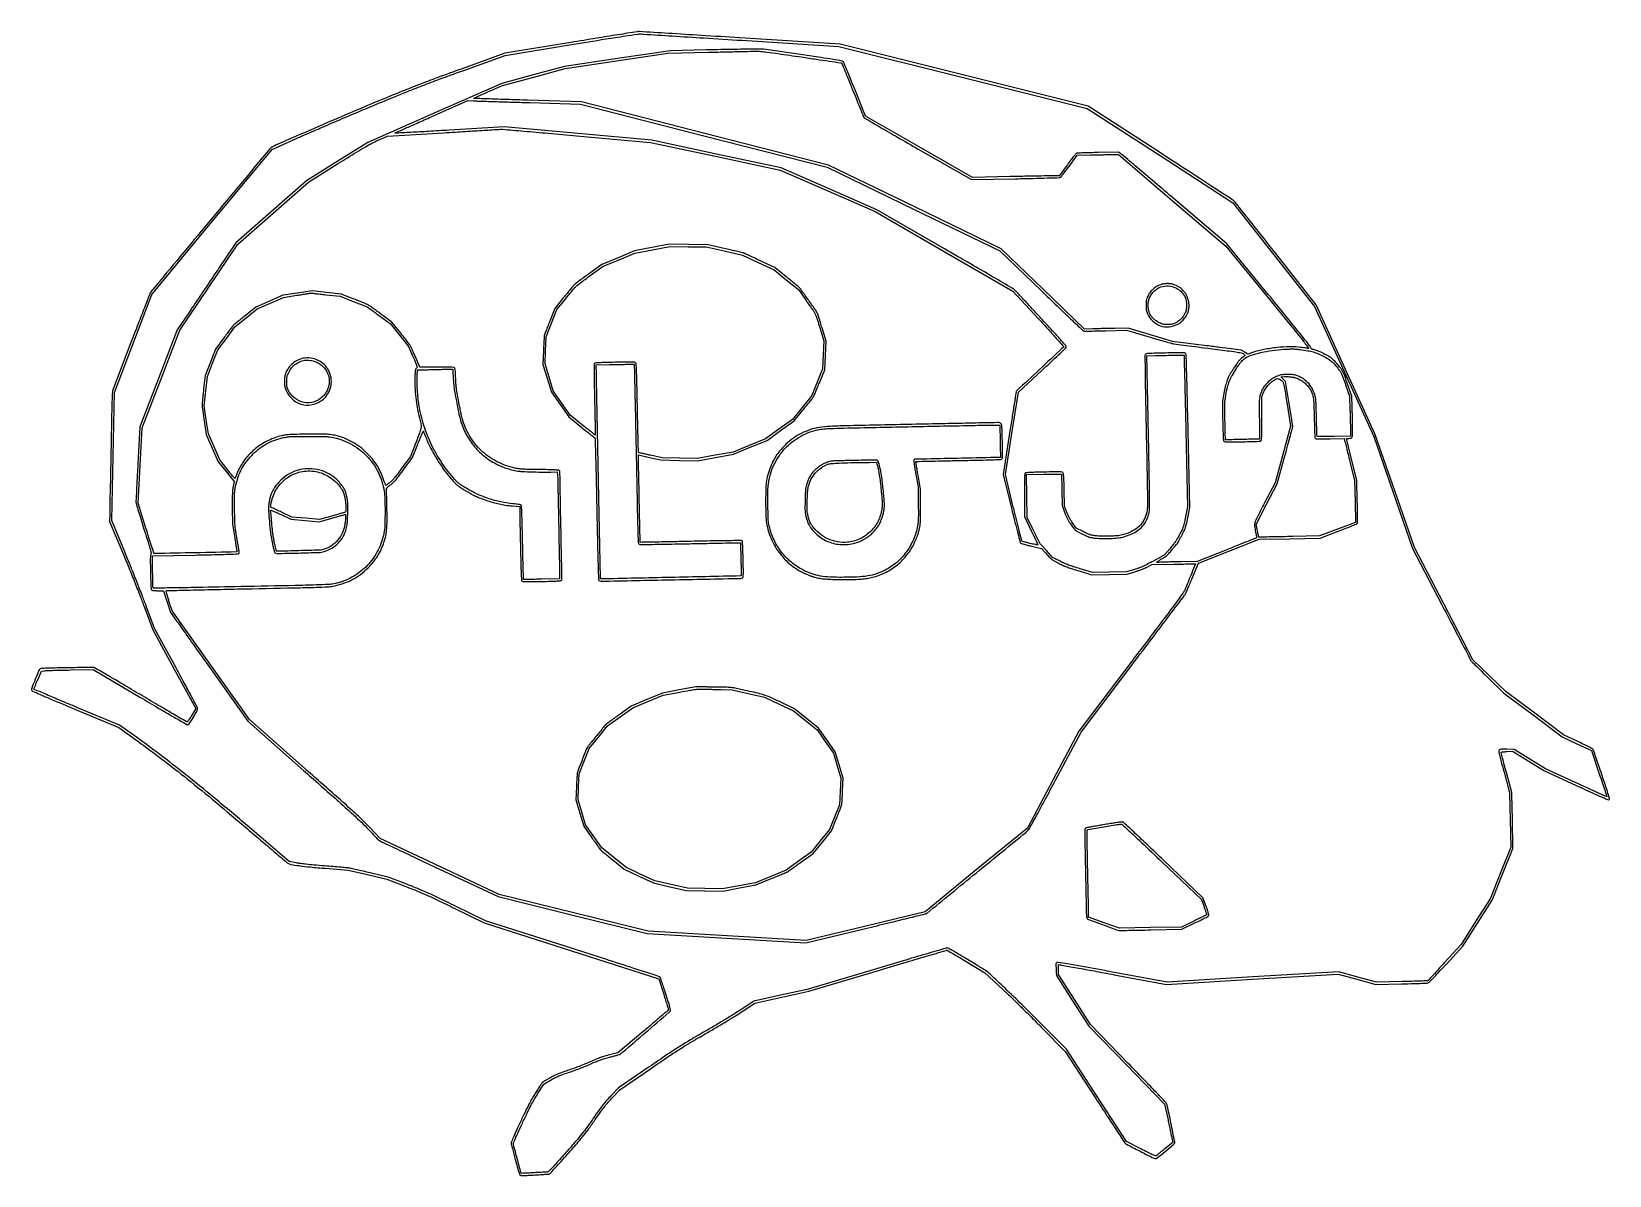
# Model space of a CAD drawing. Extents: x 184 to 3160, y 146 to 2302.
import ezdxf

# ---------------------------------------------------------------- set-up
doc = ezdxf.new("R2010")
doc.units = 0

msp = doc.modelspace()

# ---------------------------------------------------------------- linework, layer by layer
for points in [[(1201.724045, 2281.463158), (1076.94809, 2261.130056), (996.303145, 2231.95354, 0.001474), (949.352194, 2214.810443, 0.003994), (916.186685, 2202.288039, 0.004044), (883.454597, 2189.32433, 0.001544), (838.0791, 2170.763823, 0.003158), (783.767747, 2147.949632, 0.00163), (716.108409, 2118.763083, 0.000534), (647.650274, 2088.879885, 0.034065), (636.068715, 2082.839243, 0.082019), (633.602948, 2080.708959, 0.000015), (524.243802, 1949.430594, 0.000071), (418.451623, 1822.389852, 0.016854), (409.190851, 1810.470855, 0.062347), (407.727017, 1807.805955, 0.000361), (397.259582, 1781.372996, 0.001524), (385.424188, 1751.153242, 0.000968), (371.816401, 1715.891336), (336.751101, 1624.5), (336.361651, 1615, 0.00505), (335.909857, 1600.370481, 0.000067), (334.034527, 1509.522983, 0.000134), (332.288604, 1423.264579, 0.002136), (331.829171, 1394), (331.652054, 1378.5), (355.85952, 1320.5, -0.002475), (366.332194, 1295.054318, -0.001774), (377.79707, 1266.511036, -0.001791), (388.521547, 1239.250642, -0.003854), (396.547077, 1218.15459), (413.027167, 1173.80918), (453.526491, 1099.902529), (494.025815, 1025.995878), (486.357531, 1012.950574, -0.00512), (482.533124, 1006.594382, -0.021324), (480.029005, 1002.890867, -0.030444), (478.229216, 1000.745592, -0.303399), (477.141445, 1000.499217, -0.041165), (475.941986, 1001.076685, -0.000043), (450.772055, 1015.859991, -0.000421), (422.6479, 1032.413562, -0.000259), (389.546821, 1051.957158, 0.000494), (356.448599, 1071.478113, 0.000806), (328.335629, 1087.960505, 0.000076), (303.136995, 1102.674609, 0.087051), (302, 1103.09571, 0.047715), (300.806865, 1103.198185, 0.000169), (286.533906, 1103.055195, 0.000908), (270.364783, 1102.858355, 0.00057), (251.455849, 1102.572239, 0.00121), (227.601178, 1102.126322, 0.004765), (212.906864, 1101.675934, 0.002878), (202.596896, 1101.202112, 0.145946), (200.714013, 1100.532832, 0.135393), (198.188373, 1097.346723, 0.00377), (191.382962, 1080.95821, 0.003403), (184.763126, 1064.347733, 0.155828), (184.533476, 1060.722643, 0.227262), (186.128633, 1058.801037, 0.003598), (199.422409, 1052.803204, 0.004679), (220.883925, 1043.544717, 0.000601), (267.101979, 1024.182522), (349.09119, 989.950477), (384.795595, 964.215221, -0.006986), (430.251954, 930.475966, -0.005482), (478.616851, 892.671906, -0.004872), (531.697619, 849.381591, -0.003279), (591.5, 798.96396, 0.000283), (620.013259, 774.63147, 0.000455), (644.350845, 753.924399, 0.000068), (665.976588, 735.563603, 0.029931), (667.502878, 734.417821, 0.101831), (673.511748, 732.009856, 0.010108), (688.925903, 729.554567, 0.010342), (710.050111, 727.070382, 0.004284), (738.702248, 724.547946), (781.5, 721.149408), (818.001228, 712.6585), (854.502456, 704.167592), (890.501228, 690.210838, -0.004404), (912.436003, 681.483695, -0.008508), (929.80123, 674.049678, -0.006445), (949.745819, 664.796308, -0.001568), (982.414606, 648.998476), (1038.329211, 621.742868), (1202.759807, 569.101524), (1367.190402, 516.460179), (1376.644055, 487.078944, -0.002981), (1380.211023, 475.762113, -0.004862), (1383.086035, 466.115404, -0.001041), (1385.496729, 457.663325, -0.28469), (1385.298854, 456.972456, -0.008529), (1384.646272, 456.399996, -0.00001), (1370.896029, 444.747376, -0.000092), (1355.508774, 431.71288, -0.000057), (1337.389756, 416.373602), (1290.279511, 376.5), (1274.389756, 372.631248, 0.009863), (1265.308282, 370.229452, 0.015433), (1257.60948, 367.770614, 0.013243), (1249.28773, 364.576508, 0.005218), (1238, 359.758746, -0.007285), (1228.562386, 355.776675, -0.004164), (1217.059375, 351.230516, -0.004158), (1205.409606, 346.849109, -0.006888), (1195.5, 343.370041, 0.004642), (1183.366102, 339.171199, 0.014297), (1175.271942, 336.022273, 0.018191), (1168.490522, 332.862879, 0.012339), (1161, 328.799498, 0.002471), (1156.133049, 325.969649, 0.003562), (1151.857591, 323.414195, 0.001888), (1148.264504, 321.213085, 0.056536), (1147.430096, 320.556954, 0.05277), (1146.724611, 319.695249, 0.000881), (1143.344481, 314.52298, 0.002261), (1139.445816, 308.474593, 0.0015), (1135.024039, 301.5, 0.009643), (1128.443556, 290.590193, 0.010664), (1122.513861, 279.790834, 0.007932), (1115.786326, 266.379312, 0.002636), (1106.343943, 246.519239, 0.002556), (1099.354825, 231.416713, 0.004671), (1093.831955, 219.015399, 0.002211), (1089.453893, 208.808996, 0.100535), (1089, 206.57442, 0.05841), (1089.244347, 204.489911, 0.001863), (1091.244939, 196.210955, 0.003583), (1093.714208, 186.458983, 0.002476), (1096.642347, 175.456831, 0.00264), (1100.345248, 162.095213, 0.009126), (1102.946486, 153.500052, 0.007759), (1104.957814, 147.582578, 0.168927), (1106.090778, 146.175381, 0.134303), (1107.851955, 145.647447, 0.008875), (1113.196131, 145.61281, 0.00878), (1121.103386, 145.840813, 0.002301), (1133.771694, 146.487296, 0.001958), (1143.808008, 147.085209, 0.002966), (1152.533466, 147.691315, 0.001129), (1160.025021, 148.273405, 0.071774), (1161.306684, 148.564191, 0.11607), (1162.427362, 149.326805, 0.00053), (1172.100478, 159.896923, 0.002472), (1183.044855, 172.001303, 0.001554), (1195.72023, 186.249105, 0.001972), (1215.626521, 208.945177, 0.009973), (1226.428979, 221.871816, 0.012877), (1235.4373, 233.711364, 0.004811), (1247.486809, 250.767708, -0.003412), (1258.067402, 265.834091, -0.010582), (1265.487358, 275.795047, -0.013698), (1272.20278, 283.951714, -0.009867), (1280.118447, 292.692189), (1293.736894, 307.145919), (1351.617487, 346.70548, -0.001449), (1387.105853, 370.810118, -0.006849), (1407.677374, 384.289453, -0.00827), (1426.823938, 396.023423, -0.002789), (1455.104247, 412.506031, 0.002854), (1474.314278, 423.705569, 0.002479), (1494.321865, 435.657805, 0.002494), (1512.32563, 446.657408, 0.007328), (1524.568329, 454.471531), (1548.426243, 470.196041), (1599.463122, 481.496536), (1650.5, 492.797031), (1779.661993, 531.398516, -0.000342), (1829.307253, 546.198565, -0.00056), (1871.387749, 558.660814, -0.000044), (1909.178818, 569.803077, -0.071779), (1910.54347, 570, -0.130537), (1911.790208, 569.668865, -0.000793), (1922.073921, 563.769871, -0.003202), (1933.795597, 556.920955, -0.002026), (1947.381477, 548.791051), (1982.5, 527.582101), (2015.5, 496.924849, -0.004517), (2031.157685, 482.112944, -0.002069), (2051.327995, 462.522307, -0.002049), (2072.395476, 441.72037, -0.002827), (2091.127217, 422.860424), (2133.754435, 379.453251), (2189.127217, 294.446201, 0.000133), (2210.463162, 261.710801, 0.000214), (2228.67487, 233.811225, 0.000032), (2244.851953, 209.055253, 0.013889), (2246, 207.40086, 0.114564), (2249.28722, 204.585443, 0.00132), (2274.998562, 191.282484, 0.001023), (2301.128814, 177.917632, 0.155348), (2304.396394, 177.381915, 0.132213), (2307.080997, 178.544353, 0.001498), (2322.522621, 190.892185, 0.001905), (2337.643707, 203.153349, 0.098885), (2340.025848, 206.048298, 0.174161), (2340.4564, 208.96549, 0.000618), (2333.392313, 243.89142, 0.000561), (2326.220397, 278.92502, 0.197449), (2324.746925, 281.111803, -0.063733), (2324.412062, 281.402714, -0.063989), (2324.161783, 281.768214, -0.070103), (2324.029991, 282.149691, -0.117162), (2324.043703, 282.487264, 0.265527), (2323.907271, 283.032436, 0.000051), (2303.227596, 304.599557, 0.001041), (2280.233034, 328.476373, 0.000628), (2252.879113, 356.690788), (2181.5, 430.130656), (2151.25, 477.304548), (2121, 524.478441), (2121, 533.870063), (2121, 543.261685), (2124.25, 542.726307, -0.004586), (2126.80363, 542.28155, -0.000018), (2155.589173, 536.994534, -0.000093), (2188.236787, 530.990706, -0.000058), (2226.372717, 523.965695), (2325.245434, 505.74046), (2486.960972, 515.402168), (2648.676509, 525.063876), (2684.088255, 515.424043), (2719.5, 505.784209), (2768.047009, 506.740248, 0.001133), (2793.002869, 507.288288, 0.005445), (2807.213072, 507.787453, 0.005425), (2816.498375, 508.315914, 0.104214), (2819.266746, 509.098143, 0.079751), (2821.055011, 510.435778, 0.001169), (2830.236673, 519.960345, 0.003165), (2840.815241, 531.126063, 0.00208), (2852.857984, 544.107287), (2883.776494, 577.714573), (2911.385696, 621.107287), (2938.994898, 664.5), (2958.497449, 713.250958), (2978, 762.001916), (2977.909814, 783.750958, 0.002041), (2977.823319, 794.263228, 0.00089), (2977.62671, 808.217469, 0.000881), (2977.365365, 823.04028, 0.001175), (2977.072702, 836.5), (2976.325777, 867.5), (2966.01076, 905.264538, -0.001572), (2962.094314, 919.782502, -0.002583), (2958.882901, 932.092865, -0.00031), (2956.090772, 943.055287, -0.264463), (2956.230627, 943.56396, -0.169459), (2956.707132, 943.793944, -0.00285), (2959.653767, 944.11414, -0.006965), (2963.120708, 944.422155, -0.004531), (2967.132755, 944.685799), (2977.5, 945.272754), (3007, 927.02487), (3036.5, 908.776985), (3097.394701, 880.818908, 0.000724), (3132.92739, 864.567347, 0.006658), (3148.451342, 857.742478, 0.007135), (3157.776316, 853.94624, 0.297799), (3159.798481, 854.369909, 0.261192), (3160.347875, 856.321355, 0.012406), (3158.525353, 863.135308, 0.008824), (3154.881161, 874.758982, 0.000975), (3146.022368, 901.189494, 0.001029), (3140.074632, 918.701546, 0.001598), (3134.864924, 933.779982, 0.000455), (3130.277444, 946.882936, 0.053308), (3129.503892, 948.508317, 0.131959), (3128.222548, 949.720525, 0.003197), (3120.957898, 953.584981, 0.006408), (3111.967421, 958.148142, 0.00355), (3100.885304, 963.498102), (3073.5, 976.479569), (3019.5, 1016.840827), (2965.5, 1057.202085), (2934.266527, 1087.351042), (2903.033054, 1117.5), (2847.946918, 1223.360518), (2792.860782, 1329.221036), (2755.471881, 1436.360518), (2718.082981, 1543.5), (2662.720163, 1665.092333), (2607.357345, 1786.684665), (2531.039918, 1883.592333, 0.000519), (2501.595034, 1920.901646, 0.000831), (2476.373682, 1952.682558, 0.000139), (2453.99158, 1980.773704, 0.048886), (2452.111245, 1982.709992, 0.031119), (2449.919369, 1984.342436, 0.000052), (2410.3223, 2010.162158, 0.000405), (2365.838232, 2039.110527, 0.000251), (2313.517862, 2073.060782), (2177.535725, 2161.201579), (1943.517862, 2219.637642), (1709.5, 2278.073706), (1520, 2290.036338, 0.000112), (1447.199426, 2294.615667, 0.000184), (1385.578125, 2298.455173, 0.000012), (1330.124977, 2301.888533, 0.028119), (1328.5, 2301.897614, 0.027275), (1326.896079, 2301.728304, 0.000026), (1290.434563, 2295.853184, 0.000267), (1249.706369, 2289.26604, 0.000164)], [(1523.814923, 2285.452306), (1707.129847, 2273.977943), (1941.314923, 2215.584842), (2175.5, 2157.191741), (2312.923094, 2068.070227), (2450.346189, 1978.948713), (2527.288326, 1881.341649), (2604.230464, 1783.734585), (2659.97993, 1661.117292), (2715.729397, 1538.5), (2752.448682, 1433), (2789.167966, 1327.5), (2843.727346, 1222.5, 0.000226), (2864.74225, 1182.101245, 0.000365), (2882.659702, 1147.75625, 0.000046), (2898.653445, 1117.160065, 0.028947), (2899.647725, 1115.5, 0.047363), (2900.814559, 1114.092474, 0.000538), (2909.493587, 1105.456847, 0.001653), (2919.56392, 1095.524309, 0.001077), (2931.254362, 1084.119055), (2961.5, 1054.73811), (3016.427713, 1013.619055), (3071.355425, 972.5), (3098.876152, 959.444167), (3126.396879, 946.388334), (3141.137339, 902.9664, -0.000549), (3146.774186, 886.301456, -0.000912), (3151.485528, 872.237398, -0.000037), (3155.713787, 859.535373, -0.283949), (3155.665846, 859.332513, -0.312435), (3155.467142, 859.296407, -0.00002), (3138.485426, 867.001367, -0.000687), (3119.723136, 875.54623, -0.000413), (3097.476946, 885.736887), (3039.5, 912.353214), (3010, 930.553276), (2980.5, 948.753338), (2967, 948.911076, 0.003065), (2958.724385, 948.957031, 0.03177), (2955.325366, 948.738871, 0.087792), (2953.460875, 948.156498, 0.135545), (2952.229989, 947.015932, 0.183061), (2951.792731, 944.765465, 0.013181), (2953.054538, 938.429208, 0.009213), (2955.650595, 927.882786, 0.001254), (2961.542573, 905.936755), (2972.125169, 866.91046), (2973.136336, 815.70523), (2974.147503, 764.5), (2954.752287, 715.888927), (2935.357072, 667.277854), (2907.928536, 624.007377), (2880.5, 580.736899), (2849.621509, 547.11845, 0.000031), (2837.738023, 534.178874, 0.000051), (2827.628437, 523.167225, 0.000006), (2818.621934, 513.35484, 0.003936), (2818.112762, 512.791253, -0.204189), (2817.480036, 512.49252, -0.000268), (2803.536161, 511.96614, -0.002207), (2787.865049, 511.452252, -0.001351), (2769.375333, 510.977621), (2721.268161, 509.872737), (2685.603106, 519.604747), (2649.938051, 529.336758), (2488.074999, 519.673906), (2326.211947, 510.011054), (2223.100378, 529.010506, 0.000469), (2166.158863, 539.447431, 0.003301), (2138.406226, 544.318321, 0.001987), (2120.517713, 547.263298, 0.178275), (2117.925686, 546.75498, 0.074257), (2116.861968, 545.868553, 0.123553), (2116.324188, 544.840499, 0.073134), (2116.185696, 543.307441, 0.013819), (2116.420813, 540.5, -0.008302), (2116.646587, 538.12017, -0.003932), (2116.862504, 535.045919, -0.003896), (2117.038069, 531.825506, -0.005502), (2117.140518, 528.954192), (2117.301973, 522.408384), (2147.901944, 474.717595), (2178.501915, 427.026806), (2250.000958, 353.451493), (2321.5, 279.876181), (2326.721044, 255.188091, 0.000052), (2328.896174, 244.908136, 0.000049), (2331.114222, 234.435847, 0.000049), (2333.079588, 225.165571, 0.000173), (2334.344863, 219.210537), (2336.747637, 207.921074), (2321.623819, 195.647994, -0.001108), (2315.726497, 190.883921, -0.001637), (2310.52905, 186.732187, -0.000735), (2306.077124, 183.210444, -0.031944), (2305.092095, 182.530849, -0.241916), (2303.777004, 182.444781, -0.004692), (2297.384304, 185.289941, -0.008283), (2288.837446, 189.362722, -0.002818), (2276.553942, 195.554357), (2249.423694, 209.421931), (2192.743508, 296.460965), (2136.063322, 383.5), (2085.781661, 434.151958, 0.003131), (2052.508886, 467.252561, 0.003641), (2020.444345, 498.298535, 0.002293), (1992.398575, 524.815848, 0.040729), (1982.658934, 532.554228, 0.010314), (1980.366326, 534.021621, 0.000314), (1970.740495, 539.898084, 0.00062), (1959.386471, 546.800515, 0.000429), (1946.521477, 554.584608, 0.002359), (1931.583728, 563.509462, 0.00663), (1921.019998, 569.565988, 0.004253), (1913.112422, 573.873757, 0.14161), (1911.021477, 574.317155, 0.05345), (1909.034291, 573.957217, 0.000069), (1870.906309, 562.740101, 0.000609), (1828.213392, 550.116996, 0.000375), (1778, 535.162669), (1647.5, 496.191028), (1597.098141, 485.108517), (1546.696283, 474.026005), (1522.098141, 457.869825, -0.006995), (1509.563934, 449.886037, -0.002459), (1491.360079, 438.769094, -0.002441), (1471.223463, 426.741194, -0.002859), (1452, 415.533459, 0.002808), (1423.886, 399.146168, 0.008152), (1404.699944, 387.392076, 0.006784), (1384.10715, 373.914142, 0.001478), (1349, 350.09885), (1291.5, 310.844426), (1277.5, 296.256979, 0.009451), (1269.180551, 287.253843, 0.01549), (1262.524129, 279.287767, 0.011576), (1255.169745, 269.450063, 0.003074), (1243.901621, 253.418369, -0.004533), (1231.50772, 235.893855, -0.012723), (1222.413141, 223.932349, -0.010108), (1211.649107, 211.041632, -0.002036), (1191.951042, 188.583603, -0.001115), (1172.987222, 167.235624, -0.009887), (1164.419879, 158.008348, -0.017144), (1159.242376, 153.003859, -0.180179), (1156.549421, 151.935777, 0.007473), (1154.46904, 151.860846, 0.000389), (1147.786392, 151.514869, 0.000616), (1139.84098, 151.087494, 0.000448), (1131, 150.593081, -0.001251), (1122.348009, 150.123183, -0.00204), (1115.004969, 149.772837, -0.000253), (1108.468528, 149.491007, -0.179996), (1108.144574, 149.596063, -0.160847), (1107.607293, 150.412449, -0.000102), (1100.366701, 177.316411, -0.000232), (1093.297784, 203.652428, -0.065536), (1093, 205.914594, -0.105648), (1093.226863, 206.976289, -0.000462), (1098.023498, 217.661206, -0.002208), (1103.545695, 229.788611, -0.001388), (1110.101271, 243.915123, -0.00272), (1119.418757, 263.568703, -0.007943), (1126.134852, 276.988122, -0.01048), (1132.128352, 287.936414, -0.009118), (1138.851271, 299.150212), (1150.5, 317.800424), (1162.841355, 325.043594, -0.012143), (1170.31627, 329.189967, -0.01999), (1176.848566, 332.282725, -0.015549), (1184.660567, 335.32276, -0.004557), (1196.841355, 339.507339, 0.00715), (1206.548188, 342.898397, 0.004424), (1217.859605, 347.146261, 0.004437), (1228.95955, 351.54069, 0.007964), (1237.978577, 355.372648, -0.006083), (1248.613766, 359.93857, -0.012575), (1257.051491, 363.193893, -0.013575), (1265.21893, 365.863504, -0.00847), (1274.918418, 368.567002, 0.001869), (1281.685852, 370.357338, 0.002833), (1287.557446, 371.969914, 0.001071), (1292.592818, 373.395209, 0.069007), (1293.424822, 373.762554, 0.038542), (1299.229483, 378.000338, 0.000313), (1342.378463, 414.960151, 0.000135), (1386.857951, 453.1287, 0.09338), (1388.816442, 455.574918, 0.157265), (1389.248136, 457.989412, 0.028732), (1388.368518, 462.502277, 0.013449), (1386.1376, 470.353723, 0.001485), (1380.496258, 488.16639, 0.002369), (1376.713222, 499.799114, 0.003673), (1373.326665, 509.800131, 0.001168), (1370.313835, 518.421806, 0.112187), (1369.621413, 519.521444, 0.118217), (1368.44097, 520.24527, 0.000045), (1320.589076, 535.81782, 0.000718), (1267.388767, 553.041179, 0.000436), (1204.441596, 573.259692), (1040.5, 625.759719), (984, 653.259173, 0.001543), (951.122602, 669.135838, 0.006324), (931.031719, 678.450926, 0.008457), (913.692434, 685.875737, 0.004581), (892.131952, 694.450014), (856.763903, 708.141402), (823.131952, 715.97742, 0.000788), (809.813324, 719.058441, 0.001028), (797.616886, 721.833218, 0.00076), (787.385412, 724.122504, 0.009529), (783.5, 724.908282, 0.021347), (779.454891, 725.469253, 0.001317), (767.365625, 726.590445, 0.001953), (752.950239, 727.832355, 0.001445), (737, 729.097351, -0.002103), (716.943635, 730.71455, -0.005525), (702.577193, 732.09385, -0.00758), (691.769616, 733.418128, -0.01557), (683.362991, 734.845787), (670.225982, 737.5), (595.362991, 801.46968, 0.003269), (534.555652, 852.744936, 0.004913), (480.79056, 896.5968, 0.005553), (432.010247, 934.71094, 0.007186), (386.380384, 968.527402), (350.260767, 994.5), (269.657397, 1028, -0.00098), (238.749466, 1040.916913, -0.001623), (212.723404, 1051.953125, -0.000116), (189.411259, 1061.934344, -0.292777), (189.027263, 1062.5, -0.099582), (189.154731, 1063.234842, -0.001062), (191.036813, 1068.053125, -0.003317), (193.261136, 1073.603647, -0.002145), (195.905867, 1080), (202.811234, 1096.5), (209.155617, 1097.12501, -0.016665), (213.420785, 1097.402083, -0.00102), (226.166222, 1097.778239, -0.001518), (241.354148, 1098.149343, -0.001123), (258.154926, 1098.471095), (300.809852, 1099.192169), (388.819852, 1047.151825, 0.001004), (424.643475, 1026.066254, 0.002009), (453.055567, 1009.57279, 0.000322), (477.256283, 995.674505, 0.150073), (479.015271, 995.276103, 0.235801), (481.866115, 996.978512, 0.006791), (489.538788, 1009.333148, 0.008581), (496.699305, 1021.6955, 0.155529), (497.591726, 1026.114939, 0.095187), (497.016536, 1027.980078, 0.000306), (485.496612, 1049.601138, 0.001706), (472.353579, 1074.031095, 0.001066), (456.802227, 1102.557429), (416.28715, 1176.5), (400.546286, 1219, 0.003856), (392.78733, 1239.463065, 0.001689), (382.204089, 1266.467418, 0.001672), (370.777773, 1295.05576, 0.002237), (360.208956, 1320.910361), (335.61249, 1380.320721), (338.148726, 1500.936982), (340.684962, 1621.553244), (376.029589, 1714.020685), (411.374215, 1806.488125), (524.678469, 1943.039375), (637.982724, 2079.590625), (699.241362, 2106.950031, -0.002658), (728.289224, 2119.738643, -0.001288), (765.56465, 2135.799528, -0.001277), (804.474375, 2152.328394, -0.00184), (839, 2166.741493, -0.001494), (885.082125, 2185.619167, -0.004101), (917.759543, 2198.580448, -0.004097), (950.665407, 2211.011948, -0.001488), (997.525485, 2228.119612), (1077.550969, 2257.065676), (1202.525485, 2277.448574, -0.000457), (1267.650609, 2288.009179, -0.00235), (1303.776423, 2293.659369, -0.002132), (1327.421471, 2297.140717, -0.052901), (1334, 2297.37907, 0.001677), (1339.096315, 2297.041532, 0.000008), (1392.439384, 2293.688967, 0.000037), (1453.076282, 2289.883387, 0.000023)], [(1457, 2267.285079), (1389.5, 2265.869888), (1289.5, 2250.951093), (1189.5, 2236.032298), (1130.333849, 2220.106085), (1071.167698, 2204.179873), (944.833849, 2148.550008), (818.5, 2092.920143), (760.814214, 2056.838877), (703.128427, 2020.757611), (636.314214, 1962.103675), (569.5, 1903.449738), (537.152618, 1855.474869, 0.000195), (523.103075, 1834.620274, 0.000145), (507.620718, 1811.605118, 0.000147), (493.039543, 1789.902258, 0.000334), (482.042474, 1773.5), (459.279712, 1739.5), (424.023407, 1648), (388.767103, 1556.5), (384.865125, 1487, 0.000928), (383.403534, 1460.074116, 0.001423), (382.246947, 1436.740625, 0.000467), (381.322315, 1416.543393, 0.040368), (381.431551, 1413.5, 0.04324), (382.022357, 1410.629672, 0.000995), (386.017816, 1397.309375, 0.002213), (390.801548, 1381.725049, 0.001497), (396.386608, 1364, -0.000889), (405.131755, 1336.363246, -0.009608), (408.43044, 1325.123592, -0.01847), (409.906285, 1318.801046, -0.194365), (409.410686, 1316.245587, 0.123322), (408.62281, 1313.946133, 0.015499), (408.338195, 1308.651204, 0.009646), (408.308077, 1299.832993, 0.001472), (408.638854, 1282.25936, 0.001993), (409.027791, 1267.159118, 0.007109), (409.452612, 1257.500582, 0.004878), (409.915657, 1250.694596, 0.178797), (410.55846, 1249.298683, 0.149756), (411.597499, 1248.747011, 0.016419), (414.296392, 1248.317119, 0.016665), (417.925946, 1247.982999, 0.008028), (422.593474, 1247.78491), (433.399626, 1247.5), (439.557013, 1227.916378, 0.001815), (441.981177, 1220.303022, 0.002683), (444.167928, 1213.643131, 0.001218), (446.076269, 1207.980569, 0.051974), (446.6072, 1206.827005, 0.020595), (447.378095, 1205.641043, 0.000015), (468.534615, 1175.855531, 0.000179), (492.139226, 1142.650774, 0.000109), (520, 1103.50666), (592.5, 1001.692067), (697.5, 908.996283, -0.000509), (756.849635, 856.493882, -0.003109), (787.303058, 829.158577, -0.006), (806.374006, 811.402452, -0.013548), (820.281173, 797.40025, 0.000602), (827.186523, 790.077993, 0.000914), (833.207999, 783.731651, 0.000327), (838.414261, 778.271727, 0.023377), (839.318086, 777.409626, 0.068147), (840.434348, 776.679968, 0.000047), (873.094109, 761.193806, 0.000561), (909.519473, 743.976323, 0.000343), (952.536913, 723.737997), (1064.5, 671.156741), (1205, 636.459085), (1345.5, 601.761429), (1495, 592.833855), (1644.5, 583.906281), (1757.5, 611.150047, 0.000571), (1800.852194, 621.654432, 0.000946), (1837.404777, 630.628696, 0.000045), (1870.351481, 638.786877, 0.238125), (1870.83541, 639.203137, -0.096307), (1871.017675, 639.478376, -0.113588), (1871.280557, 639.646008, -0.117223), (1871.58358, 639.678885, -0.107477), (1871.879803, 639.574286, 0.31989), (1872.790949, 639.634173, 0.00001), (1965.794049, 715.592621, 0.000127), (2054.398421, 787.999149, 0.018704), (2064.357358, 796.783148, 0.077329), (2066.311418, 799.320525, 0.000495), (2080.013063, 824.347211, 0.001896), (2096.048307, 853.971665, 0.001029), (2115.545121, 890.5), (2163.875526, 981.5), (2261.45255, 1110.042398, 0.000358), (2298.994385, 1159.571494, 0.000576), (2330.913487, 1201.846356, 0.000085), (2359.205888, 1239.421152, 0.038323), (2360.892258, 1242.060161, 0.020891), (2362.062813, 1244.481968, 0.001084), (2365.486844, 1252.44067, 0.001717), (2369.506021, 1261.928758, 0.001246), (2373.917718, 1272.517763), (2385.080495, 1299.5), (2442.290247, 1322.183903), (2499.5, 1344.867806), (2557, 1345.91904), (2614.5, 1346.970274), (2648.849061, 1360.012769, 0.001826), (2662.104482, 1365.101376, 0.002855), (2673.471717, 1369.587663, 0.000792), (2683.334988, 1373.563766, 0.100491), (2684.436017, 1374.29316, 0.191669), (2685.097509, 1375.829161, 0.004826), (2685.238726, 1383.563214, 0.006326), (2685.191624, 1395.203979, 0.001281), (2684.793718, 1415.862201), (2683.913524, 1456.193347), (2674.088336, 1495.596673), (2664.263148, 1535), (2668.703003, 1535, 0.080494), (2672.962759, 1535.690238, 0.232357), (2675.035083, 1537.731686, 0.080013), (2675.843875, 1542.263616, 0.005189), (2675.931628, 1555.678571, 0.002794), (2675.85344, 1563.974172, 0.001466), (2675.668279, 1574.290582, 0.001458), (2675.416674, 1584.862105, 0.002241), (2675.131133, 1594.012773), (2674.39901, 1614.525546), (2666.51462, 1637.425533, 0.003014), (2661.725047, 1651.068979, 0.018839), (2658.972316, 1657.934717, 0.032822), (2656.406349, 1662.808508, 0.023384), (2652.936854, 1667.91276, 0.01454), (2646.654084, 1675.797116, 0.024285), (2640.870011, 1682.000121, 0.028556), (2635.326891, 1686.809842, 0.038753), (2629.786664, 1690.440514, 0.005571), (2627.165106, 1691.84389, 0.008395), (2624.847131, 1693.002659, 0.004101), (2622.869009, 1693.930493, 0.164065), (2622.398468, 1693.980152, -0.119817), (2622.095226, 1693.985736, -0.0624), (2621.74213, 1694.127402, -0.05659), (2621.395967, 1694.374137, -0.055678), (2621.111803, 1694.693432, 0.133691), (2619.379918, 1696.119857, 0.007464), (2612.911657, 1698.917703, 0.011689), (2606.428255, 1701.431953, 0.047336), (2602.328732, 1702.487316, -0.028273), (2599.955449, 1703.002832, -0.102389), (2598.588028, 1703.705177, -0.101082), (2597.602299, 1704.897667, -0.027174), (2596.561856, 1707.137011, 0.073582), (2594.791139, 1710.176471, 0.000397), (2573.493954, 1736.772737, 0.001651), (2548.271963, 1768.007194, 0.000888), (2516.975033, 1806.36454), (2438.983818, 1901.604251), (2340.421446, 1985.552126, 0.000279), (2302.374094, 2017.921361, 0.000441), (2269.730907, 2045.611984, 0.000092), (2240.976638, 2069.951041, 0.020559), (2238.179537, 2072.12697), (2234.5, 2074.75394), (2196, 2073.896757, 0.001114), (2181.090836, 2073.53158, 0.001712), (2168.185963, 2073.142506, 0.000552), (2157.012653, 2072.755004, 0.049699), (2155.377745, 2072.532797, 0.159632), (2153.958188, 2071.660514, 0.005542), (2149.766344, 2066.603487, 0.00877), (2144.535423, 2059.912022, 0.00402), (2137.938431, 2051.01301), (2122.621372, 2030), (2111.560686, 2029.994743, 0.004253), (2104.203607, 2029.928668, 0.00028), (2083.001546, 2029.545982, 0.000406), (2057.72944, 2029.055112, 0.000303), (2029.870108, 2028.474429), (1959.240217, 2026.959372), (1858.229808, 2084.729686), (1757.219399, 2142.5), (1736.909146, 2193.27651, 0.001632), (1729.007428, 2212.845669, 0.002581), (1722.09172, 2229.565761, 0.000607), (1715.944417, 2244.163889, 0.109296), (1714.987624, 2245.5112, 0.143189), (1713.18383, 2246.385021, 0.000939), (1695.651614, 2249.300694, 0.002941), (1672.718844, 2252.93187, 0.00098), (1639.103233, 2257.98469), (1564.830113, 2269), (1544.665056, 2268.850135, 0.002228), (1532.957393, 2268.710949, 0.000377), (1510.59536, 2268.32858, 0.000412), (1484.321314, 2267.837873, 0.000366)], [(1636.226479, 2254, 0.000201), (1664.754142, 2249.782618, 0.000327), (1688.953301, 2246.23125, 0.00003), (1710.643128, 2243.063955, 0.036252), (1711.524072, 2243, -0.301334), (1712.13428, 2242.595519, -0.000359), (1718.258728, 2228.08382, -0.002875), (1725.052472, 2211.691116, -0.001743), (1732.911482, 2192.221514, 0.000835), (1740.772675, 2172.644141, 0.001324), (1747.579672, 2155.901556, 0.000279), (1753.61288, 2141.197433, 0.061415), (1754.351441, 2139.885063, 0.102531), (1755.488053, 2138.865475, 0.000105), (1784.824706, 2121.809583, 0.001025), (1817.680398, 2102.807043, 0.000629), (1856.477347, 2080.539293), (1957.454694, 2022.751488), (2040.477347, 2024.453979, 0.000939), (2073.710771, 2025.197892, 0.001822), (2100.25619, 2025.938755, 0.000158), (2123.26765, 2026.672176, 0.30709), (2123.83541, 2027.084465, -0.100626), (2124.027123, 2027.398987, -0.120619), (2124.315891, 2027.589311, -0.121617), (2124.658001, 2027.62385, -0.103403), (2125.000087, 2027.499946, 0.378891), (2125.560987, 2027.596679, 0.001373), (2130.077058, 2033.262935, 0.005842), (2135.196727, 2039.880222, 0.003522), (2141.11889, 2047.838335), (2156.408426, 2068.689238), (2182.454213, 2069.342572, -0.001192), (2193.37941, 2069.590556, -0.001081), (2204.6678, 2069.795442, -0.001082), (2214.771499, 2069.935112, -0.003475), (2221.5, 2069.966808), (2234.5, 2069.937711), (2335.698901, 1983.718855), (2436.897803, 1897.5), (2514.341709, 1802.875412, -0.000576), (2558.046997, 1749.348463, -0.003606), (2580.17295, 1721.782825, -0.004285), (2593.066084, 1705.190202, -0.832246), (2592.282492, 1704.325411, 0.096177), (2591.548256, 1704.603298, 0.002173), (2587.827601, 1705.225519, 0.004807), (2583.445899, 1705.895557, 0.003225), (2578.425358, 1706.580942, 0.037317), (2558.060834, 1707.694512, 0.021519), (2533.544834, 1706.147875, 0.021326), (2508.723252, 1702.429974, 0.031148), (2487.33, 1696.885285), (2478.160001, 1693.888377), (2473.33, 1697.194188, 0.007803), (2471.370791, 1698.49071, 0.009237), (2469.478188, 1699.652421, 0.008246), (2467.851409, 1700.574267, 0.056505), (2467, 1700.920435, 0.035423), (2465.786607, 1701.169512, 0.000076), (2446.99375, 1703.654957, 0.000523), (2425.835221, 1706.427507, 0.000325), (2401, 1709.639047), (2336.5, 1717.937223), (2294.5, 1730.364454), (2252.5, 1742.791684), (2227, 1742.399287, 0.001053), (2216.089108, 1742.208395, 0.000854), (2204.388187, 1741.959022, 0.000863), (2193.601077, 1741.69206, 0.00224), (2185.832127, 1741.451538), (2170.164254, 1740.896186), (2091.575883, 1816.736606), (2012.987511, 1892.577027), (1850.243756, 1971.325271), (1687.5, 2050.073515), (1454.5, 2109.644008), (1221.5, 2169.214502), (1120, 2172.491471, -0.000109), (1081.045648, 2173.757615, -0.00018), (1048.16875, 2174.845242, -0.000006), (1018.416667, 2175.84057, -0.057239), (1018, 2175.902609, -0.70336), (1017.988376, 2176.042883, -0.000191), (1025.725, 2179.564315, -0.001724), (1034.489562, 2183.513171, -0.001013), (1045, 2188.179587), (1072.5, 2200.322396), (1131.5, 2216.19783), (1190.5, 2232.073264), (1287.5, 2246.665987), (1384.5, 2261.25871), (1460.5, 2262.979359, -0.000169), (1490.539381, 2263.649315, -0.000222), (1517.923969, 2264.238629, -0.00016), (1540.884272, 2264.715168, -0.00217), (1549.262448, 2264.850004, -0.023052), (1559.19421, 2264.508776, -0.010921), (1571.940639, 2263.200487, -0.005096), (1592.522538, 2260.419309, -0.000667)], [(1124, 2167.962248), (1219.5, 2165.041163), (1452.374438, 2105.56684), (1685.248875, 2046.092517), (1848.08187, 1967.304029), (2010.914866, 1888.515541), (2088.617561, 1813.50777, 0.000832), (2118.565423, 1784.694724, 0.001348), (2144.140301, 1760.302783, 0.000178), (2166.961039, 1738.670172, 0.104089), (2168.516718, 1737.71447, 0.085766), (2170.230862, 1737.416083, 0.001023), (2181.639783, 1737.425341, 0.003044), (2194.849666, 1737.543493, 0.00198), (2210.10659, 1737.833286), (2249.5, 1738.737633), (2290.034385, 1726.937507, 0.000478), (2305.888542, 1722.338566, 0.000681), (2319.973568, 1718.288189, 0.000371), (2331.896595, 1714.886684, 0.010288), (2335.034385, 1714.063411, 0.025359), (2338.385536, 1713.43521, 0.00044), (2356.761757, 1710.963206, 0.001114), (2378.175081, 1708.150375, 0.000742), (2402.729044, 1705.01765, -0.000716), (2439.466507, 1700.33239, -0.006009), (2456.028071, 1697.993438, -0.010029), (2465.629289, 1696.321835, -0.095895), (2469.466666, 1694.77293, -0.012135), (2470.811803, 1693.854429, -0.017632), (2471.948234, 1692.974916, -0.013315), (2472.826202, 1692.204058, -0.203954), (2472.987621, 1691.843805, -0.217019), (2472.821074, 1691.459086, -0.0072), (2471.53729, 1690.332128, -0.012515), (2469.935548, 1689.034184, -0.008249), (2468.03294, 1687.619133, 0.043173), (2465.120278, 1685.119259, 0.024242), (2462.019562, 1681.631696, 0.017013), (2458.283199, 1676.657649, 0.005974), (2453.251313, 1669.275328, 0.002826), (2449.394738, 1663.397643, 0.003656), (2445.926245, 1657.959003, 0.002774), (2443.080165, 1653.367114, 0.032341), (2442.097068, 1651.5, 0.025938), (2438.761317, 1642.851593, 0.01755), (2435.828881, 1632.698197, 0.014531), (2433.130138, 1620.457747, 0.008012), (2430.508277, 1605.35801, 0.04159), (2430.389484, 1603.728374, 0.000516), (2430.508923, 1593.247649, 0.001521), (2430.696535, 1581.120703, 0.000995), (2430.983236, 1567.139152, 0.00139), (2431.471606, 1547.820025, 0.008183), (2431.921732, 1537.693193, 0.009344), (2432.425164, 1531.371833, 0.17352), (2433.268564, 1529.588579, 0.178962), (2435.060687, 1528.764017, 0.013136), (2440.560338, 1528.484503, 0.00924), (2449.781758, 1528.428898, 0.001289), (2468.871134, 1528.71579, 0.001435), (2486.83245, 1529.083593, 0.008379), (2496.27852, 1529.462588, 0.007062), (2502.294726, 1529.890348, 0.389501), (2503, 1530.658352, -0.070175), (2503.072321, 1531.171106, -0.085953), (2503.283272, 1531.605891, -0.100154), (2503.596594, 1531.89658, -0.137941), (2503.964329, 1532, 0.407794), (2504.409059, 1532.435066, 0.000891), (2504.617471, 1542.758772, 0.004185), (2504.745346, 1555.504162, 0.001731), (2504.714329, 1572.75), (2504.5, 1613.5), (2507.370079, 1620.284318, -0.046545), (2511.870745, 1628.656805, -0.039938), (2518.054141, 1636.524539, -0.0414), (2525.080407, 1642.967429, -0.066764), (2532.090664, 1647.037554, -0.080304), (2534.549526, 1647.6196, -0.105682), (2536.826565, 1647.302405, -0.071616), (2539.392646, 1645.927154, -0.020483), (2542.923416, 1643.095655, -0.117917), (2544.910163, 1640.307772, -0.042214), (2546.362407, 1635.61352, -0.013292), (2548.097581, 1626.545575, -0.000808), (2552.523453, 1599.271029), (2559.145382, 1558.042057), (2544.454315, 1504.771029), (2529.763248, 1451.5), (2509.965705, 1413.5, 0.001959), (2495.213886, 1384.912083, 0.043689), (2491.711285, 1376.271817, 0.10432), (2491.084772, 1369.323538, 0.027562), (2493.015765, 1358.278121, -0.004654), (2493.893684, 1354.331348, -0.007445), (2494.561612, 1350.943891, -0.002497), (2495.075415, 1348.034453, -0.260335), (2494.944787, 1347.664658, -0.085337), (2494.540141, 1347.415671, -0.000032), (2478.260754, 1340.889234, -0.000513), (2460.17146, 1333.660075, -0.000312), (2438.772674, 1325.149265), (2383.045348, 1303.025455), (2352.772674, 1302.493365, 0.00094), (2340.559264, 1302.255713, 0.001079), (2328.895723, 1301.98162, 0.00097), (2319.005736, 1301.708638, 0.006216), (2314, 1301.498445, -0.002383), (2308.475264, 1301.224022, -0.060873), (2306.977489, 1301.339173, -0.540558), (2306.78684, 1301.814647, -0.07273), (2307.683738, 1302.767808, -0.026815), (2308.987315, 1303.692508, -0.004813), (2311.52203, 1305.259608, -0.005183), (2314.531148, 1307.037864, -0.004664), (2317.683738, 1308.818093, 0.020887), (2322.30591, 1311.6297, 0.037972), (2325.785589, 1314.353607, 0.028137), (2329.435056, 1318.083786, 0.006892), (2335, 1324.631785, -0.000379), (2338.716679, 1329.122261, -0.000542), (2342.020542, 1333.09903, -0.000291), (2344.823043, 1336.460905, -0.008353), (2345.559292, 1337.313692, 0.053445), (2346.214655, 1338.227604, 0.001761), (2348.414589, 1342.144029, 0.003344), (2350.966601, 1346.797892, 0.002318), (2353.791937, 1352.091512, 0.007783), (2358.270215, 1360.906311, 0.03176), (2360.558626, 1366.457763, 0.026277), (2362.324665, 1372.718129, 0.00417), (2365.035337, 1385.186671), (2369.105386, 1404.690316), (2365.79154, 1549.17774, 0.000294), (2363.894895, 1629.805593, 0.002199), (2362.804466, 1668.047984, 0.000884), (2361.939964, 1692.970974, 0.19583), (2360.988847, 1695.082582, 0.196556), (2357.182887, 1696.570439, 0.00149), (2323.147648, 1695.941302, 0.001517), (2289.148874, 1695.108258, 0.191767), (2285.315295, 1693.458152, 0.199835), (2284.331484, 1691.071053, 0.001456), (2284.473265, 1669.121701, 0.002491), (2284.984419, 1633.513003, 0.000248), (2286.676584, 1548.198995, -0.000216), (2288.504893, 1456.320113, -0.002979), (2288.954107, 1423.064986, -0.006891), (2288.841396, 1404.982143, -0.04746), (2287.824326, 1396.166472, -0.066705), (2282.530487, 1381.339027, -0.082039), (2273.768809, 1369.567445, -0.074749), (2260.980434, 1360.475972, -0.045243), (2243.682621, 1353.599685, -0.020035), (2238.644217, 1352.324535, -0.023652), (2233.790574, 1351.538655, -0.016682), (2227.685876, 1351.050054, -0.004714), (2218.150921, 1350.69636, -0.006418), (2210.234569, 1350.579077, -0.007495), (2202.717411, 1350.676889, -0.008141), (2196.02034, 1350.97365, -0.015492), (2190.650921, 1351.466585, -0.013978), (2184.435272, 1352.409066, -0.036482), (2180.059876, 1353.532673, -0.029039), (2175.361731, 1355.422056, -0.006306), (2167.5, 1359.249201), (2154.5, 1365.781769), (2147.41816, 1376.140884, -0.012244), (2143.926987, 1381.526106, -0.016924), (2141.081459, 1386.532555, -0.0176), (2138.666927, 1391.559251, -0.01514), (2136.479152, 1397), (2132.621984, 1407.5), (2132.012861, 1438.11956, 0.001384), (2131.607762, 1455.995334, 0.011874), (2131.214729, 1463.981818, 0.023265), (2130.671567, 1468.507727, 0.156109), (2129.64786, 1470.494997, 0.165037), (2127.59248, 1471.508916, 0.025729), (2123.013927, 1471.874612, 0.011453), (2114.638013, 1471.919428, 0.001042), (2093.758476, 1471.509349, 0.001695), (2076.738896, 1471.081895, 0.007346), (2066.645777, 1470.64569, 0.00602), (2059.856089, 1470.170159, 0.177694), (2058.312484, 1469.455341, 0.185097), (2057.588993, 1467.832403, 0.005449), (2057.266268, 1460.225387, 0.006584), (2057.053815, 1448.638306, 0.001291), (2057, 1427.803723), (2057, 1387.464589), (2069.892102, 1360.982295, -0.001422), (2074.81182, 1350.802984, -0.002351), (2078.901237, 1342.176046, -0.000239), (2082.507497, 1334.465413, -0.305549), (2082.457694, 1334.148925, -0.259482), (2082.143916, 1334.047073, -0.000817), (2077.911481, 1334.885356, -0.004196), (2073.095804, 1335.889434, -0.002578), (2067.439729, 1337.148925, -0.004422), (2059.716208, 1338.982639, -0.022419), (2055.472705, 1340.234078, -0.039771), (2052.975959, 1341.322532, -0.171289), (2051.898872, 1342.5, -0.038895), (2051.357715, 1344.11209, -0.000169), (2046.900746, 1361.879652, -0.000823), (2041.877556, 1382.074078, -0.000519), (2036.076756, 1405.664774), (2021.104045, 1466.829549), (2033.331449, 1544.505745), (2045.558852, 1622.181942), (2090.529426, 1663.695521, 0.001453), (2111.139891, 1682.832873, 0.004579), (2124.808812, 1695.835406, 0.002036), (2134.8564, 1705.649597, 0.166824), (2135.812921, 1707.568266, 0.212535), (2135.146655, 1709.825931, 0.003721), (2126.612914, 1719.689342, 0.005382), (2113.343288, 1734.473794, 0.000953), (2088.122726, 1761.867209, 0.001002), (2069.485701, 1781.951764, 0.001535), (2053.24827, 1799.273269, 0.000507), (2039.13976, 1814.201058, 0.043224), (2036.809805, 1816.270279, 0.027965), (2034.086355, 1818.069779, 0.000082), (1997.073406, 1839.647625, 0.000483), (1955.22998, 1863.978285, 0.000302), (1906.184769, 1892.393639), (1778.869538, 1966.053705), (1688.583391, 2005.482848), (1598.297245, 2044.911992), (1476.398622, 2071.01093), (1354.5, 2097.109869), (1215, 2109.615025), (1075.5, 2122.12018), (972.638557, 2116.004867, -0.000383), (933.169, 2113.688663, -0.000635), (899.875656, 2111.802933, -0.000022), (869.772058, 2110.137559, -0.213304), (869.378793, 2110.287874, -0.525093), (869.425951, 2110.544631, -0.000051), (889.442535, 2119.531814, -0.001089), (911.71044, 2129.46885, -0.00065), (938.240236, 2141.197264), (1007.5, 2171.708334), (1018, 2171.295834, 0.001887), (1025.407116, 2171.032839, 0.000069), (1053.46875, 2170.146437, 0.000126), (1086.64896, 2169.111353, 0.000089)], [(1212.337853, 2105.548405), (1351.799652, 2093.096811), (1474.063115, 2066.966078), (1596.326577, 2040.835345), (1685.913289, 2001.747876), (1775.5, 1962.660407), (1905.397724, 1887.580203), (2035.295448, 1812.5), (2083.783012, 1760.14263, -0.001504), (2102.306662, 1740.019524, -0.002518), (2117.743658, 1722.976465, -0.000259), (2131.382251, 1707.749788, -0.456682), (2131.304802, 1707.14263, 0.040704), (2127.616602, 1704.229694, 0.000137), (2085.622636, 1665.098304, 0.000051), (2042.642799, 1625.017941, 0.113935), (2041.66371, 1623.566026, 0.051638), (2041.366658, 1622.463689, 0.000064), (2037.720917, 1599.85946, 0.000578), (2033.671018, 1574.54256, 0.000356), (2028.959788, 1544.734821), (2016.767421, 1467.236706), (2032.500202, 1403.451501, 0.001349), (2039.203433, 1376.586605, 0.003017), (2044.475798, 1356.215273, 0.000886), (2048.885244, 1339.710356, 0.127579), (2049.866491, 1337.983062, 0.121406), (2051.302402, 1337.085297, 0.007583), (2056.116808, 1335.585655, 0.009875), (2062.375107, 1333.873478, 0.005091), (2070.267772, 1331.9661), (2089.035543, 1327.632371), (2095.041546, 1320.874543, 0.00667), (2103.247323, 1311.885986, 0.03773), (2108.026901, 1307.503121, 0.041705), (2113.214079, 1304.07982, 0.009254), (2122.648757, 1299.150366, 0.011095), (2130.915974, 1295.250493, 0.014665), (2138.619641, 1292.090533, 0.012007), (2147.597074, 1288.956045, 0.004675), (2160.148757, 1285.038176), (2183.5, 1277.98827), (2217, 1278.596969), (2250.5, 1279.205669), (2265, 1283.62088, 0.009381), (2271.210591, 1285.640053, 0.007309), (2277.884375, 1288.058919, 0.007398), (2284.038302, 1290.49642, 0.017775), (2288.5, 1292.529014), (2297.5, 1297.021937), (2338.5, 1297.846166, -0.000201), (2354.23175, 1298.156081, -0.000334), (2367.500442, 1298.403251, -0.000009), (2379.51787, 1298.618862, -0.134096), (2379.650441, 1298.585197, -0.377846), (2379.705143, 1298.427038, -0.000017), (2372.51748, 1280.920074, -0.000761), (2365.612575, 1264.176094, -0.001057), (2359.37077, 1249.19492, -0.059308), (2355.969284, 1243.189679, -0.001332), (2336.261909, 1216.526508, -0.002046), (2307.335294, 1177.938297, -0.000468), (2258.114072, 1112.960309), (2159.5, 983.030776), (2111.043507, 891.765388), (2062.587014, 800.5), (1966.263606, 721.5), (1869.940198, 642.5), (1757.617609, 615.35854), (1645.295021, 588.21708), (1496.394268, 597.056798), (1347.493516, 605.896516), (1206.996758, 640.554605), (1066.5, 675.212694), (954.138911, 728.0054), (841.777822, 780.798105), (822.52097, 801.185513, 0.012196), (807.816182, 816.011915, 0.006755), (789.192301, 833.418095, 0.003338), (759.552777, 860.019362, 0.000496), (699.382059, 913.194937), (595.5, 1004.816953), (522.5, 1107.366303), (449.5, 1209.915654), (443.575989, 1228.450483, -0.00442), (441.357688, 1235.608639, -0.007098), (439.60692, 1241.755469, -0.002253), (438.203642, 1247.056666, -0.265932), (438.383089, 1247.716422, -0.192318), (439.103096, 1248.025431, -0.00004), (478.171725, 1249.015082, -0.00083), (521.492633, 1250.037004, -0.000502), (572.807099, 1251.110727, 0.000171), (681.31894, 1253.309481, 0.002306), (721.049256, 1254.311477, 0.005317), (742.71987, 1255.18875, 0.035222), (753.464141, 1256.500731, 0.03363), (772.274551, 1261.487745, 0.039339), (789.244683, 1268.763446, 0.039761), (804.714958, 1278.530517, 0.035708), (819.04878, 1290.95122, 0.02623), (829.03174, 1302.040378, 0.030945), (837.219021, 1313.541845, 0.031448), (843.818008, 1325.798671, 0.0288), (849.047886, 1339.146537, 0.022951), (852.377124, 1351.178236, 0.033232), (854.107594, 1362.066032, 0.021426), (854.788135, 1376.134992, 0.004385), (854.706411, 1401.033485, 0.001855), (854.495342, 1414.423242, 0.002779), (854.202704, 1426.112362, 0.001147), (853.873593, 1436.117636, 0.060779), (853.575053, 1438.0086, -0.137763), (853.568108, 1439.665395, -0.108656), (854.409446, 1441.257764, -0.043049), (856.548026, 1443.382762, -0.005224), (861.679569, 1447.581204, 0.020783), (867.119147, 1452.32167, 0.025625), (871.759349, 1457.192393, 0.01582), (877.328688, 1464.103647, 0.00318), (886.769576, 1476.775994), (903.039153, 1498.906778), (912.901527, 1524.048905, -0.00282), (916.722325, 1533.62995, -0.004867), (920.023554, 1541.551947, -0.00119), (922.932616, 1548.301407, -0.605799), (923.297431, 1548.327764, -0.03945), (923.63252, 1547.675729, -0.001019), (924.894393, 1544.638921, -0.002155), (926.35439, 1541.061378, -0.00147), (927.984689, 1536.982248, 0.024829), (937.596675, 1515.852796, 0.020126), (949.901215, 1494.203335, 0.020001), (964.008817, 1473.452075, 0.023472), (979.039277, 1455.016631, 0.013477), (983.883193, 1449.89862, 0.02879), (987.943957, 1446.276337, 0.024898), (992.74908, 1442.838366, 0.00782), (1000.264384, 1438.172422, 0.001996), (1005.625027, 1434.988273, 0.002269), (1010.787038, 1431.981368, 0.002059), (1015.193274, 1429.465525, 0.012661), (1017.5, 1428.237025, 0.018088), (1026.188636, 1424.274581, 0.010593), (1036.849159, 1420.133426, 0.010509), (1047.892334, 1416.371654, 0.015279), (1057.791636, 1413.559952, 0.002552), (1069.144785, 1410.768604, 0.01651), (1074.919554, 1409.580176, 0.017675), (1080.609026, 1408.809714, 0.003184), (1091.25, 1407.818457), (1105, 1406.625843), (1105.038333, 1399.062922, 0.003559), (1105.102288, 1393.81547, 0.000157), (1105.460097, 1375.580985, 0.000265), (1105.902774, 1353.952794, 0.00019), (1106.420296, 1329.744688, 0.000835), (1107.172149, 1297.651964, 0.004412), (1107.768831, 1280.06606, 0.00293), (1108.337887, 1268.366427, 0.160753), (1109.131964, 1266.338619, 0.196735), (1110.927151, 1265.380464, 0.018839), (1115.97744, 1265.056359, 0.010219), (1124.989715, 1265.002504, 0.001044), (1146.333264, 1265.355766, 0.001641), (1163.968452, 1265.742366, 0.006768), (1174.633191, 1266.155684, 0.004944), (1181.93723, 1266.610293, 0.180252), (1183.440057, 1267.2972, 0.203733), (1184.662765, 1270.328202, 0.000112), (1182.775768, 1370.935003, 0.000117), (1180.844018, 1471.470516, 0.193036), (1179.504726, 1474.630942, 0.185689), (1178.232976, 1475.200994, 0.002723), (1169.869286, 1475.609041, 0.0056), (1158.60177, 1475.970905, 0.001819), (1141.940486, 1476.258646, -0.001486), (1120.650279, 1476.612187, -0.009591), (1109.906969, 1477.028787, -0.018652), (1102.672195, 1477.719911, -0.022961), (1096, 1478.923382, -0.063788), (1061.518127, 1491.579428, -0.069845), (1032.499131, 1512.236669, -0.070564), (1010.517447, 1539.879878, -0.067186), (996.641623, 1573, -0.010475), (995.365043, 1578.180238, -0.002566), (993.486751, 1586.759375, -0.002627), (991.436054, 1596.614844, -0.00262), (989.487189, 1606.5, -0.003786), (986.926314, 1620.427419, -0.012995), (985.56768, 1629.522666, -0.015377), (984.802027, 1637.863114, -0.007094), (984.294216, 1648.751079, 0.00319), (983.926545, 1658.222866, 0.015538), (983.517539, 1663.576434, 0.023134), (983.003223, 1666.898833, 0.171549), (982.19332, 1668.251079, 0.15842), (980.546902, 1668.903232, 0.006406), (974.061832, 1669.22843, 0.007489), (964.48585, 1669.442155, 0.001834), (948.719207, 1669.5), (916.7541, 1669.5), (908.902489, 1687.5, 0.001195), (905.765918, 1694.644042, 0.001519), (902.835754, 1701.220752, 0.001185), (900.348922, 1706.722162, 0.012613), (899.27544, 1708.932346, 0.040837), (897.896073, 1711.137394, 0.00234), (893.082249, 1717.531784, 0.003559), (887.255587, 1725.084436, 0.002606), (880.685409, 1733.387138), (863.870819, 1754.409585), (842.632987, 1769.954793, 0.001012), (834.332969, 1776.004299, 0.001466), (826.975263, 1781.311369, 0.00074), (820.71081, 1785.788001, 0.024539), (819.153438, 1786.78604, 0.032715), (817.497062, 1787.597299, 0.00101), (810.469214, 1790.469798, 0.001979), (802.162896, 1793.807028, 0.001368), (792.738065, 1797.520564), (768.564409, 1806.96905), (740.946653, 1810.058915), (713.328896, 1813.148781), (685.931667, 1808.971287), (658.534439, 1804.793794), (633.012028, 1793.618781), (607.489617, 1782.443768), (586.994808, 1766.046551, 0.001199), (578.993819, 1759.613689, 0.001707), (571.917926, 1753.856583, 0.000944), (565.963267, 1748.959045, 0.025255), (564.449194, 1747.574667, 0.031724), (563.104989, 1746.030217, 0.001201), (558.474255, 1739.943315, 0.002159), (553.041555, 1732.701778, 0.001518), (546.98883, 1724.508958), (531.579273, 1703.517916), (521.715785, 1678.508958), (511.852298, 1653.5), (508.946203, 1628.5, 0.002062), (507.832348, 1618.560728, 0.002619), (506.889924, 1609.375, 0.002054), (506.171847, 1601.667055, 0.021544), (506.027005, 1598.5, 0.029824), (506.208526, 1595.319422, 0.002723), (507.17445, 1587.447044, 0.003517), (508.444569, 1578.065583, 0.002746), (509.951601, 1567.894191), (513.8893, 1542.288383), (525.119687, 1516.670375), (536.350073, 1491.052368), (551.326542, 1472.356879), (566.303011, 1453.661389), (564.496225, 1444.080695, 0.020624), (563.562478, 1437.693177, 0.015903), (563.055138, 1430.66965, 0.009523), (562.845979, 1420.832842, 0.002115), (562.879898, 1404), (563.070355, 1373.5), (567.521353, 1347.569509, -0.001295), (569.20526, 1337.604717, -0.002128), (570.572316, 1329.163545, -0.000224), (571.756353, 1321.628006, -0.239636), (571.657275, 1321.323942, -0.193732), (570.726063, 1320.927291, -0.000017), (493.545658, 1319.389753, -0.000017), (416.344343, 1317.857039, -0.204068), (415.449194, 1318.217473, -0.118589), (415.182569, 1318.653012, -0.000075), (410.740691, 1332.373397, -0.000928), (405.820173, 1347.676973, -0.000566), (400.064353, 1365.763749), (385.138191, 1412.851346), (389.046557, 1483.830368), (392.954922, 1554.809391), (428.549029, 1646.972724), (464.143136, 1739.136056), (518.628462, 1819.998864), (573.113787, 1900.861671), (639.806893, 1959.405028), (706.5, 2017.948384), (763.5, 2053.606016, -0.001041), (797.225139, 2074.605999, -0.006914), (814.21118, 2084.811517, -0.013361), (826.161199, 2091.347168, -0.014407), (838.150246, 2097.063868), (855.800492, 2104.864088), (962.150246, 2111.304303, -0.000004), (1003.07992, 2113.782536, -0.000007), (1037.902493, 2115.890229, -0.000001), (1068.935346, 2117.76807, -0.00053), (1070.688027, 2117.872259, -0.036257), (1072.451508, 2117.847275, -0.000034), (1113.200224, 2114.30482, -0.000351), (1158.711409, 2110.313084, -0.000215)], [(1354.5, 1894.612084), (1321.5, 1888.320242), (1290.683394, 1875.516878), (1259.866789, 1862.713513), (1235.002113, 1844.843478, 0.002648), (1225.258907, 1837.762572, 0.003614), (1216.559166, 1831.271979, 0.002383), (1209.326197, 1825.73943, 0.041278), (1207.133963, 1823.736722, 0.013396), (1205.224904, 1821.56555, 0.001005), (1200.20755, 1815.516586, 0.001389), (1194.256665, 1808.271828, 0.001056), (1187.772332, 1800.298465), (1171.414177, 1780.096931), (1161.686044, 1755.737337, 0.001596), (1157.923075, 1746.226714, 0.002325), (1154.671704, 1737.816956, 0.001145), (1151.959574, 1730.65458, 0.040406), (1151.46822, 1728.938872, 0.034447), (1151.238149, 1727.169226, 0.00099), (1150.794096, 1719.578919, 0.002), (1150.324723, 1710.639106, 0.001375), (1149.860984, 1700.5), (1148.74344, 1674.5), (1156.727978, 1648.416104), (1164.712517, 1622.332207), (1181.198924, 1598.916104), (1197.685331, 1575.5), (1222.002856, 1555.779936, 0.00067), (1231.375941, 1548.199715, 0.001079), (1239.383023, 1541.77041, 0.000158), (1246.506992, 1536.079142, 0.073584), (1247.021368, 1535.779936, -0.299843), (1247.316122, 1535.356612, -0.000029), (1248.311546, 1496.39911, -0.000812), (1249.340832, 1453.277931, -0.000488), (1250.429099, 1402.110649, 0.000338), (1251.94987, 1329.58324, 0.002243), (1252.895529, 1293.396796, 0.000844), (1253.672998, 1269.336215, 0.190093), (1254.557351, 1267.299792, 0.204007), (1258.215936, 1265.826159, 0.000095), (1390.177111, 1268.435876, 0.000099), (1522.054674, 1271.095153, 0.193626), (1525.859662, 1272.716805, 0.183121), (1526.61184, 1274.386903, 0.010639), (1526.837674, 1280.077537, 0.008775), (1526.845398, 1289.300015, 0.001419), (1526.494575, 1307.242257, 0.001906), (1526.081715, 1322.996387, 0.006785), (1525.641931, 1333.080863, 0.004457), (1525.169862, 1340.215957, 0.179496), (1524.52796, 1341.614897, 0.199957), (1522.87375, 1342.296204, 0.000953), (1504.102911, 1342.185032, 0.002713), (1477.022108, 1341.826057, 0.000524), (1428.045162, 1340.8596, -0.000311), (1391.498585, 1340.122807, -0.000516), (1360.684335, 1339.552539, -0.000014), (1332.790262, 1339.065905, -0.213117), (1332.498879, 1339.189972, -0.183641), (1332.305574, 1339.666905, -0.000004), (1330.635358, 1416.158503, -0.000107), (1329.101041, 1487.151669, -0.00628), (1328.986562, 1500.108473), (1329, 1503.716946), (1349.79043, 1499.00124), (1370.580859, 1494.285533), (1405.54043, 1493.553053), (1440.5, 1492.820573), (1474.5, 1499.042553), (1508.5, 1505.264534), (1540, 1518.25577), (1571.5, 1531.247005), (1597.168489, 1549.681805), (1622.836977, 1568.116605), (1639.217174, 1588.308302, 0.000786), (1645.677221, 1596.297174, 0.001039), (1651.536, 1603.596814, 0.000743), (1656.426125, 1609.734261, 0.010211), (1658.151625, 1612, 0.050352), (1659.586302, 1614.449617, 0.003583), (1662.827793, 1621.66875, 0.00502), (1666.552335, 1630.360878, 0.003766), (1670.483669, 1640), (1680.261459, 1664.5), (1681.557777, 1691.5), (1682.854096, 1718.5), (1675.3006, 1743.5, 0.002103), (1672.296368, 1753.294185, 0.00293), (1669.519391, 1762.032767, 0.00179), (1667.113659, 1769.362655, 0.037637), (1666.226925, 1771.483886, 0.034819), (1662.228558, 1778.142106, 0.002159), (1648.939433, 1796.96584, 0.001477), (1635.102915, 1816.265563, 0.057714), (1631.552643, 1820.151805, 0.006811), (1629.480951, 1821.902523, 0.000417), (1623.227964, 1827.033618, 0.000621), (1615.766238, 1833.130707, 0.00046), (1607.5, 1839.855441), (1586.5, 1856.907273), (1557.5, 1870.549568, 0.000828), (1546.276243, 1875.806816, 0.001287), (1536.578125, 1880.299536, 0.00036), (1528.118909, 1884.184535, 0.043604), (1527, 1884.583681, 0.007502), (1525.83873, 1884.868477, 0.000058), (1516.39375, 1887.033966, 0.000214), (1505.565369, 1889.510438, 0.000137), (1493, 1892.374867), (1460.5, 1899.774235), (1424, 1900.33908), (1387.5, 1900.903925)], [(1490.871528, 1888.305748), (1525.243057, 1880.718326), (1555.090093, 1866.609163), (1584.937129, 1852.5), (1607.819736, 1834), (1630.702344, 1815.5), (1642.601172, 1798.543237, -0.000157), (1647.481354, 1791.583951, -0.000162), (1652.305358, 1784.695434, -0.000156), (1656.481052, 1778.724596, -0.000695), (1658.927705, 1775.213405, -0.033422), (1661.613817, 1770.736106, -0.02686), (1663.903761, 1765.606194, -0.014974), (1666.56425, 1757.993094, -0.00282), (1670.928843, 1743.913952), (1678.502277, 1718.987568), (1677.314763, 1692.661463), (1676.12725, 1666.335358), (1666.021761, 1641.05444), (1655.916272, 1615.773521), (1637.621725, 1593.34081), (1619.327178, 1570.908098), (1593.913589, 1552.628561), (1568.5, 1534.349023), (1538, 1521.799568), (1507.5, 1509.250113), (1474, 1503.16765), (1440.5, 1497.085186), (1407, 1497.669115), (1373.5, 1498.253043), (1351.582481, 1503.127374, -0.001411), (1343.147918, 1505.028167, -0.002271), (1335.972219, 1506.700884, -0.000387), (1329.638594, 1508.212844, -0.138447), (1329.218955, 1508.447712, -0.192257), (1329.030339, 1508.887054, -0.000038), (1328.406859, 1533.270373, -0.000811), (1327.76162, 1560.302252, -0.00049), (1327.080683, 1592.324079, 0.000434), (1326.021543, 1642.397835, 0.004531), (1325.382865, 1662.942507, 0.005017), (1324.777397, 1675.000311, 0.183311), (1323.66074, 1677.482117, 0.169893), (1321.574686, 1678.486777, 0.02173), (1316.536971, 1678.833919, 0.010363), (1307.386148, 1678.876207, 0.00096), (1284.758548, 1678.468344, 0.001465), (1265.718816, 1678.032762, 0.007149), (1254.944569, 1677.600465, 0.006261), (1247.864782, 1677.125977, 0.178345), (1246.227366, 1676.370223, 0.195729), (1245.444506, 1674.51251, 0.003176), (1245.376318, 1662.961954, 0.004431), (1245.544707, 1644.874061, 0.000651), (1246.257867, 1608.256777, -0.000252), (1246.777241, 1582.640528, -0.000418), (1247.186415, 1561.031006, -0.000013), (1247.539906, 1541.472662, -0.149533), (1247.47094, 1541.231756, -0.442012), (1247.298343, 1541.203419, -0.00011), (1240.442358, 1546.633694, -0.001646), (1232.815286, 1552.718421, -0.000985), (1223.788326, 1559.998018), (1200.279807, 1579.032525), (1184.190459, 1602.004649), (1168.10111, 1624.976773), (1160.465898, 1650.17772), (1152.830685, 1675.378667), (1153.944776, 1700.939333), (1155.058868, 1726.5), (1165.200512, 1752.226351), (1175.342156, 1777.952703), (1191.767868, 1798.226351, -0.001011), (1198.252903, 1806.197588, -0.001368), (1204.147908, 1813.37356, -0.000916), (1209.123718, 1819.374508, -0.015122), (1210.84679, 1821.321939, -0.040561), (1212.817699, 1823.104028, -0.001935), (1219.906673, 1828.495139, -0.003161), (1228.398692, 1834.817715, -0.002269), (1237.963162, 1841.77862), (1262.426323, 1859.413363), (1292.463162, 1871.868219), (1322.5, 1884.323074), (1355.5, 1890.540319), (1388.5, 1896.757564), (1422.5, 1896.325367), (1456.5, 1895.89317)], [(2318.5, 1825.967082, 0.06131), (2309.678739, 1823.01271, 0.055893), (2301.533405, 1817.936471, 0.055608), (2294.677228, 1811.152806, 0.059361), (2289.657294, 1803.164167, 0.017421), (2287.854712, 1798.989488, 0.048457), (2286.985419, 1795.919454, 0.038228), (2286.618325, 1792.35673, 0.007755), (2286.550007, 1786, 0.008074), (2286.675442, 1780.001943, 0.031743), (2287.046409, 1776.32395, 0.042643), (2287.818563, 1773.290079, 0.024189), (2289.235303, 1769.771877, 0.096005), (2299.205683, 1755.882891, 0.106378), (2313.318981, 1747.330622, 0.106253), (2329.714625, 1745.334874, 0.09558), (2346.173184, 1750.088352, 0.069904), (2352.738703, 1754.690085, 0.041679), (2359.159758, 1761.770809, 0.041978), (2364.214095, 1769.667351, 0.082363), (2366.562565, 1776.728061, -0.000834), (2366.769286, 1778.022073, -0.000431), (2367.031854, 1779.639388, -0.000429), (2367.304653, 1781.301642, -0.00065), (2367.54497, 1782.746451, 0.065991), (2367.688017, 1786.91149, 0.026092), (2366.832015, 1792.589453, 0.025695), (2365.281712, 1798.581315, 0.033523), (2363.226124, 1803.856321, 0.052446), (2359.999726, 1809.197514, 0.031462), (2355.15827, 1814.817693, 0.031589), (2349.720202, 1819.720037, 0.058764), (2344.675959, 1822.834135, 0.039199), (2338.365002, 1825.190391, 0.039984), (2331.805261, 1826.513611, 0.040097), (2325.136202, 1826.773633, 0.039902)], [(2339, 1820.264721, -0.054499), (2345.627866, 1817.036578, -0.048076), (2351.711288, 1812.33266, -0.047837), (2356.813026, 1806.526536, -0.052653), (2360.532199, 1800.032396, -0.036248), (2361.483901, 1797.362606, -0.032592), (2362.081223, 1794.486929, -0.024912), (2362.402119, 1790.924195, -0.010004), (2362.5, 1786.032396, -0.009538), (2362.396595, 1780.612299, -0.034045), (2362.02907, 1777.165112, -0.043096), (2361.248263, 1774.234894, -0.022932), (2359.811829, 1770.76421, -0.049969), (2356.546853, 1765.294157, -0.037463), (2351.956558, 1759.984579, -0.037595), (2346.649634, 1755.442641, -0.05179), (2341.236715, 1752.276646, -0.02277), (2337.88994, 1750.939047, -0.038517), (2334.971598, 1750.169912, -0.03292), (2331.667802, 1749.788694, -0.012215), (2326.986979, 1749.673368, -0.012325), (2322.006813, 1749.795136, -0.04034), (2318.743054, 1750.220941, -0.043126), (2315.705519, 1751.149149, -0.015631), (2311.574807, 1752.964298, -0.040361), (2305.706878, 1756.370699, -0.042105), (2300.551105, 1760.632944, -0.043288), (2296.309668, 1765.574473, -0.048366), (2293.158901, 1771, -0.062415), (2291.236507, 1777.110421, -0.038398), (2290.457164, 1784.622405, -0.038316), (2290.836002, 1792.196364, -0.060383), (2292.426743, 1798.5, -0.092111), (2300.008136, 1810.823595, -0.099933), (2311.323168, 1819.184477, -0.100766), (2324.915027, 1822.457547, -0.095238)], [(739.157336, 1805.949784), (766.5, 1802.899567), (791, 1793.350298, -0.001109), (800.539216, 1789.607841, -0.001623), (808.916828, 1786.268164, -0.000772), (816.032943, 1783.39179, -0.029435), (817.589203, 1782.650515, -0.029424), (819.045431, 1781.733049, -0.000788), (825.207249, 1777.309706, -0.001642), (832.425301, 1772.074773, -0.001124), (840.589203, 1766.084655), (861.5, 1750.66931), (878.395384, 1729.506495), (895.290768, 1708.34368), (903.151363, 1690.42184, -0.001116), (909.778364, 1675.220414, -0.030947), (911.253347, 1671.141727, -0.145921), (911.242908, 1668.907308, -0.141401), (910.013212, 1667.011458, 0.107332), (908.798675, 1665.388696, 0.066781), (908.104057, 1663.105155, 0.027661), (907.682251, 1659.164004, 0.003225), (907.284714, 1650.308873, 0.02089), (907.346871, 1631.813586, 0.01749), (908.91749, 1612.250141, 0.017234), (911.89117, 1592.514766, 0.018507), (916.163757, 1573.5, -0.009633), (917.36511, 1568.564624, -0.010067), (918.356441, 1563.658484, -0.009792), (919.043577, 1559.3913, -0.043101), (919.180855, 1556.848031, -0.062251), (918.649552, 1553.482336, -0.010478), (916.707082, 1547.24407, -0.008864), (913.658496, 1538.640845, -0.003312), (909.086251, 1526.671839), (899.141609, 1501.147616), (883.02246, 1479.21451, -0.003794), (874.904335, 1468.342139, -0.011012), (869.070554, 1460.993418, -0.015677), (864.52181, 1455.852424, -0.035465), (860.701655, 1452.334798, -0.00208), (858.241395, 1450.38912, -0.002736), (855.979426, 1448.635405, -0.001991), (854.070419, 1447.184028, -0.026167), (853.334688, 1446.687418, -0.400744), (852.647248, 1446.841776, -0.034035), (851.661028, 1448.565921, -0.025023), (850.453628, 1451.409771, -0.008026), (848.943008, 1455.743323, 0.025087), (843.627946, 1469.466057, 0.029246), (837.195, 1481.878192, 0.029518), (829.414688, 1493.357291, 0.026474), (820.066523, 1504.2859, 0.033735), (807.000519, 1516.283715, 0.034279), (792.506494, 1526.345641, 0.034853), (777.021262, 1534.184795, 0.037756), (761, 1539.555815, 0.023792), (750.238134, 1541.742042, 0.024277), (739.389503, 1542.877682, 0.015331), (724.899319, 1543.241427, 0.003547), (700.5, 1542.932616, 0.001514), (679.724739, 1542.459317, 0.00948), (669.110928, 1541.983859, 0.018485), (662.098159, 1541.275337, 0.026936), (656, 1540.092953, 0.049924), (631.223617, 1531.185074, 0.052931), (609.223605, 1517.676509, 0.053613), (590.787668, 1500.028891, 0.053778), (576.54698, 1478.882202, 0.007392), (574.642127, 1475.13624, 0.006448), (572.757768, 1471.162027, 0.006497), (571.146974, 1467.52439, 0.019055), (570.16693, 1464.965507, -0.009105), (569.456475, 1462.993947, -0.013666), (568.758835, 1461.30352, -0.008489), (568.122672, 1459.937061, -0.212723), (567.813238, 1459.677008, -0.295078), (567.405567, 1459.800513, -0.000718), (563.273893, 1464.692621, -0.00406), (558.62664, 1470.303094, -0.002476), (553.22551, 1477), (539.254023, 1494.5), (528.575742, 1518.930346), (517.897461, 1543.360693), (513.838628, 1569.930346), (509.779795, 1596.5), (512.876173, 1624), (515.972552, 1651.5), (525.855945, 1676.576959), (535.739339, 1701.653918), (551.839367, 1723.499124), (567.939395, 1745.34433), (589.03104, 1762.235346), (610.122686, 1779.126362), (634.811343, 1789.949812), (659.5, 1800.773261), (685, 1804.762244, 0.000077), (694.823033, 1806.300422, 0.000124), (703.202467, 1807.616001, 0.000019), (710.633428, 1808.784852, 0.007741), (711.157336, 1808.875613, -0.072752), (711.684261, 1808.897635, -0.000159), (719.653487, 1808.06746, -0.001077), (728.627673, 1807.110174, -0.000668)], [(2576.541536, 1702.440534, -0.009479), (2591.246387, 1700.23868, -0.025991), (2601.490884, 1697.952543, -0.030873), (2610.403493, 1694.867281, -0.018925), (2620.5, 1690.202198, -0.018341), (2629.87485, 1684.990835, -0.041326), (2636.455565, 1680.226565, -0.039116), (2642.375772, 1674.282214, -0.014909), (2649.689744, 1665.151272, -0.02407), (2653.021071, 1660.254729, -0.031507), (2655.550075, 1655.470648, -0.018763), (2658.263027, 1648.790526, -0.003384), (2662.755114, 1636.151272), (2670.285477, 1614.5), (2671.060602, 1588, -0.000812), (2671.363361, 1577.04057, -0.000799), (2671.632161, 1566.024777, -0.000785), (2671.837109, 1556.371595, -0.003064), (2671.917863, 1550.403495), (2672, 1539.30699), (2640.893374, 1538.593455, -0.001979), (2628.921467, 1538.366234, -0.003201), (2618.735328, 1538.278439, -0.00057), (2609.757391, 1538.26876, -0.198847), (2609.143374, 1538.523047, -0.188678), (2608.873693, 1539.139111, -0.000454), (2608.490727, 1549.019816, -0.002797), (2608.130163, 1560.200486, -0.001726), (2607.82506, 1573.353613, 0.002107), (2607.422057, 1590.175308, 0.006605), (2606.954367, 1601.472636, 0.009129), (2606.378381, 1609.366052, 0.03421), (2605.589448, 1614.270541, 0.060552), (2601.08351, 1626.659073, 0.060856), (2593.746752, 1637.58449, 0.060806), (2583.989354, 1646.429813, 0.060272), (2572.362828, 1652.699349, 0.019672), (2568.127513, 1654.172856, 0.038716), (2564.648918, 1654.943728, 0.028884), (2560.488991, 1655.289526, 0.00678), (2553.5, 1655.370761, 0.006735), (2546.435567, 1655.261905, 0.030045), (2542.308409, 1654.893819, 0.04002), (2538.838155, 1654.084862, 0.018776), (2534.5, 1652.518164, 0.042605), (2525.162066, 1647.783345, 0.046088), (2517.022917, 1641.640234, 0.046867), (2510.262192, 1634.213369, 0.047082), (2505.014642, 1625.668235, 0.046375), (2501.866725, 1617.404066, 0.045908), (2500.282413, 1608.673158, 0.023625), (2499.76032, 1595.793101, 0.00358), (2500.118335, 1570.015974, -0.001227), (2500.371926, 1556.378448, -0.002008), (2500.512029, 1544.821544, -0.000225), (2500.590906, 1534.518378, -0.200786), (2500.409668, 1534.076335, -0.192703), (2499.636225, 1533.745073, -0.000072), (2468.3757, 1533.001761, -0.000087), (2437.202371, 1532.270486, -0.153777), (2436.206042, 1532.559017, -0.244276), (2436.082821, 1532.782134, -0.000077), (2435.818596, 1543.240395, -0.001254), (2435.555749, 1554.870417, -0.000758), (2435.299869, 1568.646528, -0.001388), (2434.979511, 1591.079304, -0.011384), (2435.094741, 1601.309253, -0.021539), (2435.673071, 1608.795222, -0.013351), (2436.963699, 1617.519236, -0.019841), (2440.024267, 1631.652872, -0.032861), (2443.845811, 1643.237999, -0.032472), (2449.187476, 1654.317418, -0.01883), (2456.938, 1666.907297, -0.004975), (2462.703527, 1675.345093, -0.023084), (2466.301051, 1680.023403, -0.036854), (2469.436446, 1683.222308, -0.03131), (2473.176108, 1686.119593, -0.069263), (2484.826346, 1691.866267, -0.023975), (2502.931184, 1696.915954, -0.022478), (2524.376351, 1700.798668, -0.019831), (2547, 1702.943141, 0.000312), (2552.319744, 1703.23855, 0.000421), (2557.134076, 1703.512978, 0.000285), (2561.174359, 1703.749007, 0.004558), (2562.541536, 1703.842172, -0.041171), (2563.877283, 1703.835305, -0.003087), (2567.496169, 1703.495545, -0.004253), (2571.812453, 1703.026296, -0.00322)], [(697, 1685.971431, 0.07069), (686.702026, 1682.608448, 0.05942), (677.063569, 1676.355513, 0.059022), (669.105864, 1667.961051, 0.067608), (663.753364, 1658.296504, 0.025617), (662.612904, 1654.849779, 0.033011), (661.942801, 1651.58302, 0.025628), (661.608979, 1647.668753, 0.008885), (661.517913, 1642, 0.008071), (661.63357, 1635.520312, 0.040751), (662.050073, 1631.928582, 0.047884), (663.018036, 1628.715367, 0.013832), (665.115063, 1623.968068, 0.115787), (678.506828, 1607.208633, 0.122095), (697.708386, 1598.56236, 0.122865), (718.629118, 1599.911439, 0.118181), (736.810968, 1610.913534, 0.161584), (749.336574, 1635.513669, 0.160925), (744.698543, 1662.768385, 0.15909), (724.656959, 1682.108501, 0.157933)], [(720.918909, 1679.193365, -0.057389), (727.075345, 1675.896745, -0.03871), (733.259563, 1670.8583, -0.038701), (738.595265, 1664.924739, -0.057227), (742.194452, 1658.929947, -0.078722), (745.380051, 1647.386056, -0.074606), (744.93133, 1635.198286, -0.074124), (740.913882, 1623.609924, -0.076073), (733.71668, 1613.811918, -0.122182), (717.380357, 1603.969627, -0.121628), (698.308889, 1602.881084, -0.120117), (680.741694, 1610.8135, -0.117242), (668.607196, 1626, -0.017887), (666.903868, 1629.973668, -0.045589), (666.044014, 1632.9857, -0.038192), (665.664884, 1636.399201, -0.009597), (665.580457, 1642, -0.009923), (665.719304, 1647.792248, -0.042925), (666.163627, 1651.201196, -0.046878), (667.166329, 1654.341229, -0.013357), (669.300078, 1659, -0.011244), (672.167834, 1664.526088, -0.03978), (674.35898, 1667.865403, -0.044228), (676.929749, 1670.63261, -0.016355), (681, 1674.068435, -0.064408), (690.023158, 1679.473892, -0.070971), (699.834462, 1682.182801, -0.069229), (710.217461, 1682.073225, -0.057107)], [(1321.404142, 1657.75, -0.003467), (1321.754556, 1645.645673, -0.000135), (1322.722663, 1601.113086, -0.000241), (1323.828955, 1548.398242, -0.00017), (1325.023315, 1489.16689, 0.000257), (1326.802386, 1401.693821, 0.002268), (1327.783751, 1363.044326, 0.001115), (1328.569016, 1338.630019, 0.189991), (1329.600062, 1336.257081, 0.195002), (1331.899172, 1335.284415, 0.004045), (1344.588474, 1335.196003, 0.004171), (1365.914443, 1335.397838, 0.000409), (1417.33838, 1336.3556, -0.000049), (1451.003528, 1337.006814, -0.000071), (1480.833774, 1337.576662, -0.000037), (1506.104851, 1338.053936, -0.001115), (1512.5, 1338.159973), (1521.5, 1338.289127), (1522.238287, 1307.466184, -0.001776), (1522.480186, 1295.60798, -0.002882), (1522.591875, 1285.529567, -0.000462), (1522.631028, 1276.619592, -0.199748), (1522.405245, 1276.07162, -0.193354), (1521.528708, 1275.697239, -0.000005), (1389.837496, 1272.845021, -0.000004), (1258.06536, 1269.993602, -0.246432), (1257.38028, 1270.334397, -0.152717), (1257.272507, 1270.656525), (1253.637123, 1454.522653, -0.000026), (1250.295114, 1624.006743, -0.00135), (1249.735371, 1657), (1249.5, 1673.5), (1274.5, 1674.026377, -0.000002), (1284.85187, 1674.244303, -0.000002), (1295.282487, 1674.463821, -0.000002), (1304.439469, 1674.656476, -0.000006), (1310.142509, 1674.776377), (1320.785018, 1675)], [(2358.065925, 1691.75, -0.058528), (2358.095601, 1691.540789, -0.000001), (2359.101175, 1649.624716, -0.000065), (2360.202287, 1603.471257, -0.000039), (2361.497605, 1548.69584), (2364.86336, 1405.891681), (2360.917098, 1386.84784, -0.004397), (2358.284461, 1374.682711, -0.026767), (2356.533972, 1368.488952, -0.03141), (2354.236962, 1362.928708, -0.007444), (2349.696573, 1353.978074, -0.009846), (2345.499818, 1346.368921, -0.018489), (2341.766012, 1340.422541, -0.018082), (2337.547293, 1334.682724, -0.008971), (2331.809767, 1327.701583), (2321.197224, 1315.251017), (2300.348612, 1303.781045, -0.004269), (2288.207336, 1297.235861, -0.016349), (2280.485496, 1293.47534, -0.020829), (2273.504989, 1290.696587, -0.010511), (2264.5, 1287.750663), (2249.5, 1283.190255), (2217.5, 1282.679719), (2185.5, 1282.169183), (2162, 1289.208749, -0.004537), (2149.204566, 1293.168565, -0.012506), (2140.287261, 1296.264937, -0.015416), (2132.654169, 1299.402964, -0.010893), (2124.276744, 1303.374157), (2110.053488, 1310.5), (2098.43433, 1323.5), (2086.815171, 1336.5), (2074.39226, 1361.272942), (2061.969348, 1386.045884), (2061.324777, 1426.358116), (2060.680205, 1466.670349), (2093.516676, 1467.325267, -0.001063), (2106.132839, 1467.550055, -0.001745), (2116.814859, 1467.680378, -0.00017), (2126.36279, 1467.760296, -0.201), (2126.718851, 1467.614482, -0.190301), (2126.872845, 1467.259488, -0.000203), (2127.152651, 1458.727477, -0.001868), (2127.426662, 1449.16297, -0.001142), (2127.682075, 1437.874389), (2128.279595, 1408.5), (2132.630474, 1396.156393, 0.010776), (2135.12517, 1389.537387, 0.020644), (2137.456487, 1384.362404, 0.021688), (2140.126024, 1379.566504, 0.013368), (2143.655279, 1374.156393, 0.003613), (2146.337379, 1370.335036, 0.004559), (2148.876427, 1366.84037, 0.003645), (2151.051844, 1363.947235, 0.036222), (2152.057504, 1362.810823, 0.062038), (2153.308217, 1361.859958, 0.004581), (2157.054887, 1359.729876, 0.006314), (2161.592429, 1357.279402, 0.004746), (2166.642901, 1354.694529, 0.006116), (2174.829851, 1350.726367, 0.034333), (2179.363061, 1348.965711, 0.039336), (2183.833775, 1347.950994, 0.009576), (2191.344445, 1347.004154, 0.012109), (2197.593741, 1346.490333, 0.009539), (2204.379227, 1346.22732, 0.008753), (2211.769258, 1346.211373, 0.006706), (2219.844445, 1346.443668, 0.01496), (2232.664504, 1347.369425, 0.03222), (2242.423526, 1349.008699, 0.033791), (2251.599082, 1351.830922, 0.01816), (2262.5, 1356.468968, 0.057811), (2273.06765, 1363.007542, 0.060145), (2281.700736, 1371.715572, 0.059628), (2288.071589, 1382.300117, 0.055155), (2291.970856, 1394.368818, 0.043853), (2293.040337, 1403.65584, 0.008478), (2293.210357, 1420.576786, 0.003225), (2292.789465, 1452.084084, 0.00021), (2290.940765, 1543.471795, -0.000035), (2289.830544, 1597.421067, -0.000056), (2288.891456, 1643.461001, -0.000009), (2288.064419, 1684.267311, -0.003406), (2288.024676, 1687.225229), (2288, 1690.950457), (2304.25, 1691.251794, -0.000943), (2324.139163, 1691.583089, -0.001378), (2341.655989, 1691.793535, -0.000074), (2357.816034, 1691.940759, -0.343064)], [(979.064592, 1660.75, 0.005128), (979.118902, 1658.34292, 0.002899), (979.231562, 1655.426563, 0.002893), (979.379257, 1652.486543, 0.004748), (979.542296, 1650, -0.000123), (979.739698, 1647.363203, -0.000056), (979.996793, 1643.9125, -0.000055), (980.267106, 1640.273496, -0.000076), (980.509407, 1637, 0.02457), (981.751699, 1626.939729, 0.003282), (985.549159, 1605.898778, 0.003842), (989.665787, 1584.812764, 0.015343), (992.681658, 1572, 0.050253), (1002.708376, 1545.544684, 0.052623), (1017.690236, 1522.059862, 0.052969), (1037.143341, 1502.349813, 0.052204), (1060.393731, 1487.056795, 0.018736), (1070.023809, 1482.522842, 0.020964), (1079.616327, 1478.905236, 0.01999), (1089.868914, 1475.971069, 0.014438), (1101.5, 1473.493342, 0.035365), (1109.083769, 1472.653341, 0.002456), (1130.563341, 1471.90771, 0.003455), (1151.746411, 1471.423012, 0.017152), (1163.655321, 1471.641361), (1175.810642, 1472.281727), (1176.358458, 1465.890863, -0.016358), (1176.825691, 1457.049299, -0.000101), (1178.416101, 1377.059099, -0.000263), (1179.854838, 1301.942818, -0.005452), (1180.029036, 1279.379928), (1180, 1270.259856), (1146.442314, 1269.520948, -0.001264), (1133.544278, 1269.269561, -0.002067), (1122.611954, 1269.129338, -0.000238), (1112.87109, 1269.04932, -0.200924), (1112.441243, 1269.225423, -0.191687), (1112.253578, 1269.661229, -0.000055), (1111.693037, 1289.871695, -0.000969), (1111.116554, 1312.315619, -0.000587), (1110.516783, 1338.887979, 0.000779), (1109.714721, 1373.826863, 0.003687), (1109.076167, 1393.847317, 0.001693), (1108.483936, 1407.726947, 0.186977), (1107.747378, 1409.39548, 0.147767), (1106.610755, 1410.004645, 0.009784), (1102.918301, 1410.67278, 0.012211), (1098.090633, 1411.328609, 0.006169), (1091.979524, 1411.93105, -0.030576), (1069.523832, 1415.257387, -0.028105), (1046.985708, 1421.35904, -0.027673), (1024.92439, 1430.066315, -0.027434), (1003.893313, 1441.178969, -0.006502), (995.924113, 1446.108446, -0.020957), (990.813212, 1449.671966, -0.027782), (986.83751, 1453.063899, -0.020493), (982.817488, 1457.226822, -0.033391), (958.182556, 1488.955545, -0.03618), (938.714074, 1522.870306, -0.03626), (924.372214, 1559.167121, -0.033837), (915.026924, 1598, -0.017598), (913.321198, 1610.718058, -0.0093), (912.056194, 1626.59041, -0.009231), (911.39466, 1642.157717, -0.022146), (911.628767, 1653.701755), (912.294565, 1664), (916.397282, 1664.135602, -0.001829), (919.159622, 1664.216787, -0.000108), (927.519827, 1664.43007, -0.000163), (937.475879, 1664.678648, -0.000121), (948.5, 1664.947628, 0.000526), (959.322622, 1665.220479, 0.000821), (968.642187, 1665.48057, 0.000216), (976.778709, 1665.724536, 0.029722), (977.75, 1665.812026, -0.287944), (978.310062, 1665.567633, -0.086346), (978.712574, 1664.681453, -0.046119), (978.967219, 1663.122475, -0.01436)], [(2570.51391, 1648.530985, -0.048104), (2578.666633, 1644.530945, -0.042035), (2586.309067, 1638.884823, -0.042469), (2592.81925, 1632.111664, -0.052091), (2597.601172, 1624.758932, -0.050489), (2600.429007, 1617.503588, -0.039305), (2602.047024, 1609.188379, -0.020185), (2602.970803, 1596.599572, -0.003256), (2603.619332, 1572.016442, 0.001468), (2604.044344, 1553.378021, 0.007943), (2604.465484, 1543.265063, 0.008265), (2604.943327, 1536.822563, 0.175477), (2605.74377, 1535.113373, 0.174189), (2607.365092, 1534.349132, 0.016309), (2611.838268, 1534.067172, 0.011213), (2619.219753, 1534.008778, 0.001818), (2633.564035, 1534.26917), (2659.964789, 1534.844479), (2660.934021, 1531.172239, -0.003), (2661.608971, 1528.551356, -0.000097), (2664.255727, 1518.00372, -0.000187), (2667.370832, 1505.559687, -0.00013), (2670.880909, 1491.5), (2679.858566, 1455.5), (2680.552851, 1416), (2681.247136, 1376.5), (2647.373568, 1363.790671), (2613.5, 1351.081342), (2563, 1350.036707, -0.000256), (2543.176927, 1349.636822, -0.000356), (2525.406176, 1349.300098, -0.000219), (2510.446727, 1349.033829, -0.004491), (2505.935919, 1348.996036), (2499.371838, 1349), (2496.632972, 1360.956067), (2493.894105, 1372.912134), (2513.853213, 1411.206067), (2533.81232, 1449.5), (2548.40616, 1502.34381, 0.000939), (2554.002003, 1522.755466, 0.00148), (2558.7202, 1540.298132, 0.000343), (2562.800101, 1555.69112, 0.061862), (2563.024309, 1557.34381, 0.040201), (2562.910668, 1558.986117, 0.000371), (2561.083979, 1571.057244, 0.001258), (2558.937143, 1584.938053, 0.000813), (2556.384795, 1601), (2549.720973, 1642.5), (2545.259565, 1646.683618), (2540.798157, 1650.867236), (2544.649078, 1651.326291, -0.034105), (2550.870597, 1651.640518, -0.022488), (2558.022544, 1651.191592, -0.022653), (2564.964885, 1650.121373, -0.040458)], [(1845, 1561.431609, 0.000405), (1727.897772, 1558.924762, 0.007401), (1690.64383, 1557.54519, 0.02419), (1669.96462, 1555.466476, 0.04309), (1653.339865, 1551.49172, 0.034177), (1636.218417, 1544.471162, 0.040255), (1621.17523, 1535.49612, 0.038723), (1607.306003, 1523.913391, 0.027992), (1593.694773, 1509.054899, 0.041329), (1586.164837, 1498.119811, 0.028495), (1579.438857, 1484.661216, 0.027628), (1574.051488, 1469.958774, 0.030715), (1570.538576, 1455.259215, 0.037384), (1569.212079, 1441.827331, 0.005995), (1568.903087, 1415.456181, 0.006039), (1569.228793, 1389.085238, 0.036653), (1570.560316, 1375.5, 0.060965), (1580.013207, 1344.137996, 0.063783), (1596.652212, 1316.500681, 0.064263), (1619.591313, 1294.117675, 0.0635), (1647.550158, 1278.1855, 0.001829), (1650.249799, 1277.083792, 0.002776), (1652.605359, 1276.147714, 0.001033), (1654.637445, 1275.358053, 0.068907), (1655, 1275.27279, -0.044676), (1655.357686, 1275.206715, -0.001096), (1656.96875, 1274.753625, -0.002369), (1658.85625, 1274.208652, -0.001609), (1661, 1273.571175, 0.029833), (1670.492297, 1271.322485, 0.022386), (1681.144575, 1269.949367, 0.015645), (1695.084461, 1269.221793, 0.005166), (1715.590996, 1269.005895, 0.004388), (1736.063694, 1269.181542, 0.014459), (1749.550905, 1269.806051, 0.020701), (1760.086081, 1271.039871, 0.021635), (1770.327155, 1273.129105, 0.055884), (1795.1243, 1282.35428, 0.054947), (1817.416539, 1296.882972, 0.054896), (1836.026749, 1315.93242, 0.05558), (1849.956625, 1338.5, 0.010274), (1852.452522, 1344.067828, 0.01091), (1854.665619, 1349.624044, 0.011601), (1856.415637, 1354.666832, 0.025977), (1857.453436, 1358.585566, -0.002911), (1857.702101, 1359.736598, -0.000396), (1858.238158, 1362.14076, -0.000456), (1858.878134, 1364.988119, -0.000385), (1859.560413, 1368, 0.029888), (1860.445321, 1373.354563, 0.016275), (1860.921414, 1380.003896, 0.009178), (1861.125221, 1389.907311, 0.001856), (1861.099004, 1407.5), (1860.932552, 1439.5), (1856.480101, 1465.430491, -0.000925), (1854.789861, 1475.384605, -0.001532), (1853.404934, 1483.790806, -0.000104), (1852.186325, 1491.341487, -0.291918), (1852.263825, 1491.520658, -0.144224), (1852.477744, 1491.588716, -0.000007), (1875.999447, 1492.095408, -0.000301), (1901.952294, 1492.638518, -0.000181), (1932.734294, 1493.253031, 0.000504), (1978.823535, 1494.202886, 0.004247), (1999.587333, 1494.828232, 0.003668), (2012.312936, 1495.413234, 0.185103), (2014.555993, 1496.413136, 0.172215), (2015.451603, 1498.294426, 0.019443), (2015.760104, 1503.081994, 0.010743), (2015.793519, 1511.470082, 0.001248), (2015.417941, 1530.250271, 0.001931), (2014.792768, 1553.967046, 0.041823), (2014.001018, 1560.893471, 0.195485), (2012.089255, 1563.789192, 0.159923), (2008.5, 1564.836941, -0.003074), (2006.08982, 1564.771875, -0.000004), (1959.234375, 1563.7956, -0.000036), (1906.749121, 1562.706191, -0.000022)], [(2011.24129, 1529.75, -0.000532), (2011.431825, 1518.136955, -0.000878), (2011.565107, 1508.327176, -0.000047), (2011.668837, 1499.487975, -0.179637), (2011.601516, 1499.299961, -0.215766), (2011.19741, 1499.10652, -0.000004), (1938.826927, 1497.555574, -0.000142), (1872.704706, 1496.157928, -0.005212), (1857.555951, 1496, 0.005043), (1852.247385, 1495.946452, 0.057763), (1850.178989, 1495.664306, 0.161191), (1849.106641, 1494.976056, 0.109094), (1848.452324, 1493.666068, 0.093322), (1848.351302, 1491.978755, 0.002829), (1849.278635, 1484.992384, 0.005505), (1850.51293, 1476.749199, 0.003767), (1852.087881, 1467.416068), (1856.309216, 1443.5), (1856.758931, 1411.673572, -0.00194), (1856.940792, 1393.932021, -0.009334), (1856.816606, 1383.832771, -0.016033), (1856.36684, 1376.706122, -0.020767), (1855.474932, 1370.218301, -0.057568), (1847.742772, 1344.602556, -0.055678), (1834.31117, 1321.111419, -0.056163), (1816.157212, 1301.343156, -0.060728), (1794.5, 1286.703192, -0.036352), (1778.069809, 1279.747958, -0.042882), (1761.681912, 1275.701691, -0.03012), (1740.6985, 1273.678281, -0.008613), (1708, 1273.067293, -0.018179), (1685.835435, 1273.841088, -0.034784), (1668.213956, 1276.338563, -0.03951), (1652.665978, 1280.966622, -0.032805), (1637, 1288.225014, -0.054116), (1614.836091, 1303.636415, -0.055918), (1596.766998, 1323.292379, -0.055367), (1583.361229, 1346.650874, -0.051198), (1574.976311, 1373, -0.044651), (1573.788007, 1383.150193, -0.003649), (1573.253006, 1409.896577, -0.004333), (1573.146108, 1436.387404, -0.031926), (1574.010942, 1449, -0.076367), (1584.52055, 1484.907712, -0.077583), (1605.28741, 1515.788081, -0.078022), (1634.360047, 1538.735292, -0.07855), (1669, 1551.603325, -0.019151), (1672.827707, 1552.223421, -0.006576), (1678.409375, 1552.835136, -0.006524), (1684.590038, 1553.349048, -0.007505), (1690.5, 1553.673822, -0.004676), (1716.650357, 1554.47263, -0.000114), (1837.414803, 1557.004078, -0.000144), (1955.966395, 1559.427981, -0.00348), (1989.106402, 1559.865283), (2010.712805, 1560)], [(749.288674, 1537.541752, -0.077314), (785.420495, 1525.135951, -0.077757), (815.997011, 1502.358016, -0.078036), (838.070928, 1471.410588, -0.078716), (849.514319, 1435.278211, -0.031027), (850.716112, 1421.589759, -0.006257), (851.034441, 1397.149737, -0.00603), (850.752542, 1372.740899, -0.03474), (849.552858, 1359.886741, -0.066461), (840.097282, 1328.796102, -0.067308), (822.843997, 1301.421713, -0.06736), (798.953671, 1279.630189, -0.06674), (770.058434, 1264.891021, -0.016435), (767.28542, 1264.016375, -0.005808), (763.260663, 1262.941162, -0.005758), (758.808353, 1261.861412, -0.006734), (754.558434, 1260.942514, -0.037397), (744.07264, 1259.627993, -0.004753), (721.312518, 1258.706895, -0.00239), (680.725827, 1257.644841, -0.000217), (579.515753, 1255.524563, -0.000319), (497.062375, 1253.885664, -0.001484), (449.493941, 1253.111716, -0.00022), (414.986293, 1252.667886, -0.259813), (413.781066, 1253.320002, -0.135504), (413.324547, 1254.811217, -0.001273), (413.033608, 1266.370404, -0.003038), (412.768411, 1282.401017, -0.000785), (412.538462, 1308.25), (412.5, 1313.5), (493.155305, 1315.122115, 0.000663), (533.909173, 1315.99584, 0.003162), (557.194673, 1316.673323, 0.001301), (573.420579, 1317.290402, 0.17958), (575.184909, 1318.028018, 0.216003), (575.808564, 1319.528274, 0.020622), (575.51323, 1323.581089, 0.013163), (574.55556, 1330.361791, 0.001977), (572.222463, 1343.905902, -0.003868), (569.521178, 1359.949852, -0.017747), (568.357813, 1369.315969, -0.015084), (567.774297, 1379.379058, -0.00227), (567.305086, 1399.586162, -0.00204), (567.052677, 1416.878245, -0.0094), (567.13566, 1426.894701, -0.01572), (567.557776, 1434.099352, -0.018932), (568.42234, 1440.826409, -0.035259), (572.60904, 1458.223288, -0.039553), (579.086768, 1474.175932, -0.039417), (588.018357, 1488.955961, -0.034576), (599.524899, 1502.855262, -0.034373), (612.305122, 1514.55897, -0.038167), (626.148463, 1523.957576, -0.038598), (641.114083, 1531.057783, -0.036746), (657.23903, 1535.911298, -0.012095), (665.94666, 1537.628613, -0.028067), (672.55809, 1538.388361, -0.012833), (681.638203, 1538.684731, -0.000908), (707, 1538.81528, -0.002122), (723.904328, 1538.799848, -0.006237), (735.538614, 1538.594694, -0.008592), (743.831459, 1538.202237, -0.027993)], [(1715.5, 1493.007938, 0.002121), (1700.756098, 1492.573587, 0.017342), (1694.036416, 1492.113414, 0.035554), (1689.457825, 1491.307972, 0.029896), (1684.758449, 1489.828584, 0.023788), (1677.688511, 1486.736217, 0.030408), (1671.522863, 1483.200379, 0.031128), (1665.947807, 1479.017196, 0.027042), (1660.652408, 1473.983923, 0.029258), (1655.616569, 1467.983285, 0.0334), (1651.554019, 1461.685787, 0.033196), (1648.346559, 1454.868895, 0.02826), (1645.868796, 1447.313952, 0.024015), (1644.789174, 1442.307364, 0.019301), (1644.098019, 1436.840973, 0.0127), (1643.644982, 1429.516502, 0.003516), (1643.306956, 1418, 0.002738), (1643.081271, 1404.594778, 0.019187), (1643.257845, 1398.059413, 0.030496), (1643.920744, 1392.841036, 0.013492), (1645.398885, 1386.049783, 0.01173), (1647.013751, 1380.09345, 0.03173), (1648.521631, 1375.983678, 0.033007), (1650.502189, 1372.189392, 0.013597), (1653.653828, 1367.318215, 0.083881), (1671.024101, 1349.362413, 0.08372), (1693.340225, 1338.095283, 0.083152), (1718.252327, 1334.722299, 0.081208), (1743.122807, 1339.593278, 0.021891), (1749.407941, 1342.244968, 0.020853), (1755.542442, 1345.475511, 0.020483), (1761.492984, 1349.267622, 0.019383), (1767.227312, 1353.600674, 0.036593), (1770.504469, 1356.709291, 0.008831), (1775.444337, 1362.330536, 0.003842), (1780.461976, 1368.340871, 0.173701), (1781, 1369.842849, -0.069401), (1781.056288, 1370.246423, -0.060346), (1781.221751, 1370.640295, -0.063091), (1781.466154, 1370.965647, -0.096473), (1781.754896, 1371.166667, 0.189988), (1783.692716, 1373.127555, 0.010304), (1787.007236, 1381.345443, 0.01703), (1790.008649, 1390.14509, 0.030229), (1791.786084, 1397.594801, 0.017176), (1792.732709, 1404.340259, 0.031946), (1792.960126, 1409.856308, 0.015897), (1792.548799, 1417.402048, 0.001569), (1790.926764, 1435.5, 0.003638), (1789.512956, 1449.619116, 0.007664), (1788.167998, 1460.55181, 0.00951), (1786.721237, 1469.705574, 0.011582), (1785.006424, 1478.211429, 0.005824), (1783.671918, 1483.816236, 0.01001), (1782.412736, 1488.448495, 0.004215), (1781.263844, 1492.244887, 0.48988), (1780.8421, 1492.402412, -0.103645), (1780.521182, 1492.28635, -0.179251), (1780.247367, 1492.345933, -0.165508), (1780.063738, 1492.575934, -0.086645), (1780, 1492.940983, 0.412253), (1779.194151, 1493.752249, 0.001415), (1764.004457, 1493.811012, 0.004906), (1744.260645, 1493.637793, 0.001656)], [(1778.886752, 1486.25, -0.013098), (1781.526898, 1474.73502, -0.011312), (1783.706015, 1462.521821, -0.010126), (1785.53043, 1448.956649, -0.006719), (1787.098492, 1433.328696, -0.0019), (1788.414133, 1417.468922, -0.016247), (1788.745264, 1410.34909, -0.030813), (1788.494799, 1405.093597, -0.017809), (1787.580982, 1398.828696, -0.080765), (1779.673615, 1376.590632, -0.080783), (1765.128829, 1358.005058, -0.081286), (1745.533359, 1345.073136, -0.083265), (1723, 1339.199932, -0.06576), (1704.254333, 1339.997208, -0.064716), (1686.24979, 1345.62764, -0.064431), (1670.21441, 1355.703877, -0.064163), (1657.246355, 1369.542336, -0.014447), (1654.151336, 1374.10638, -0.036549), (1652.251402, 1377.634839, -0.034461), (1650.823922, 1381.521544, -0.011645), (1649.273883, 1387.35309, -0.013629), (1647.898338, 1393.830513, -0.029298), (1647.270276, 1398.893626, -0.019574), (1647.110389, 1405.115065, -0.003312), (1647.34898, 1417, -0.005289), (1647.668165, 1425.5595, -0.007553), (1648.146427, 1433.146143, -0.008274), (1648.739077, 1439.391538, -0.02677), (1649.421864, 1443.5, -0.063), (1654.448052, 1457.52804, -0.062167), (1662.826259, 1469.932048, -0.062789), (1673.907937, 1479.792608, -0.066733), (1686.873458, 1486.353793, -0.064664), (1693.294983, 1487.696049, -0.00802), (1707.579, 1488.566592, -0.006377), (1729.131416, 1489.258194, -0.001609), (1764.211456, 1489.823273), (1777.922912, 1490)], [(695.5, 1476.975908, 0.073661), (678.718477, 1472.304645, 0.055703), (662.193927, 1462.626351, 0.055306), (648.090584, 1449.444924, 0.0697), (638.465131, 1434.411333, 0.005581), (635.841211, 1428.52242, 0.028106), (634.599855, 1425.140678, 0.0248), (633.677904, 1421.469109, 0.003718), (632.249242, 1414, 0.037048), (631.421096, 1406.325623, 0.019257), (631.470027, 1396.688009, 0.012204), (632.397281, 1383.071654, 0.003278), (634.53896, 1361.5, 0.016262), (636.180344, 1349.684593, 0.009731), (638.858674, 1335.759522, 0.004634), (641.840822, 1322.344871, 0.140254), (643.498071, 1319.359071, 0.204363), (646.835324, 1318.01752, 0.000834), (687.628261, 1318.940386, 0.002208), (726.082079, 1320.044455, 0.061886), (735.957289, 1321.605052, 0.063614), (750.402158, 1327.838757, 0.065307), (762.673975, 1337.459523, 0.065282), (772.053036, 1349.923445, 0.063484), (778.009391, 1364.5, 0.023238), (779.122287, 1369.604723, 0.019349), (779.839537, 1375.112668, 0.012786), (780.319149, 1382.45517, 0.003542), (780.695333, 1394, 0.002711), (780.967839, 1407.577044, 0.019921), (780.804381, 1414.064849, 0.031013), (780.13135, 1419.334455, 0.012153), (778.579011, 1426.5, 0.010172), (776.856168, 1433.029074, 0.035919), (775.368882, 1437.101699, 0.03779), (773.35281, 1440.81416, 0.012152), (769.82518, 1446, 0.06698), (755.420529, 1461.295732, 0.071813), (737.801382, 1471.815347, 0.070179), (717.56775, 1477.084194, 0.059832)], [(720.253521, 1472.462418, -0.05228), (733.724331, 1468.623282, -0.047331), (746.593131, 1461.97764, -0.047185), (758.020546, 1453.006038, -0.051196), (767.21956, 1442.273425, -0.014427), (770.159449, 1437.761151, -0.033521), (772.028746, 1434.184388, -0.03296), (773.421382, 1430.353421, -0.013524), (774.821044, 1425, -0.02725), (776.474562, 1415.60383, -0.026285), (777.122484, 1405.969349, -0.019897), (776.914107, 1397.701626, -0.312483), (775.25, 1395.604289, -0.004507), (773.9535, 1395.224001, -0.000087), (767.235028, 1393.320195, -0.00021), (759.392695, 1391.102945, -0.000141), (750.422437, 1388.573585), (727.344874, 1382.073367), (701.422437, 1384.38876), (675.5, 1386.704154), (655.5, 1396.041028, -0.000125), (647.813331, 1399.631837, -0.000204), (641.29893, 1402.68024, -0.000017), (635.456066, 1405.417547, -0.024122), (635.241039, 1405.531245, -0.304019), (635.156595, 1405.707907, -0.001096), (635.511135, 1408.109307, -0.005063), (635.951563, 1410.85772, -0.003094), (636.524163, 1414.092294, -0.050809), (640.402572, 1427.432647, -0.046139), (646.986836, 1440.183248, -0.04617), (655.792291, 1451.501825, -0.051048), (666.25798, 1460.595263, -0.047508), (678.693014, 1467.688715, -0.051825), (691.891084, 1472.060931, -0.051511), (705.777574, 1473.642583, -0.045945)], [(655.0616, 1391.319663), (673.5, 1382.639325), (700.267251, 1380.184022), (727.034503, 1377.728719), (750.767251, 1384.497262, 0.00044), (759.955991, 1387.126618, 0.000676), (767.905501, 1389.420572, 0.000214), (774.793364, 1391.421458, 0.01987), (775.78339, 1391.752704, -0.528599), (776.73266, 1391.089356, -0.011756), (776.500642, 1384.493493, -0.018097), (775.75375, 1376.643686, -0.01579), (774.417539, 1368.5, -0.076457), (769.107976, 1353.809709, -0.066319), (759.425296, 1340.582072, -0.06724), (746.770688, 1330.511187, -0.083406), (732.766276, 1325.055416, -0.043786), (726.976019, 1324.371651, -0.000509), (688.391746, 1323.252009, -0.00018), (648.173086, 1322.14039, -0.135006), (646.177818, 1322.631025, -0.210575), (646.015651, 1322.846034, -0.000389), (644.97924, 1327.265597, -0.002692), (643.840544, 1332.25958, -0.001653), (642.54998, 1338.155515, -0.009841), (641.01511, 1346.029898, -0.007905), (639.665393, 1354.555259, -0.007513), (638.519242, 1363.59052, -0.006716), (637.596802, 1373, 0.001151), (636.924761, 1380.741737, 0.00147), (636.267994, 1387.873437, 0.001138), (635.686167, 1393.849862, 0.012395), (635.386742, 1396.25, -0.022176), (635.235875, 1397.687668, -0.037474), (635.253677, 1398.898438, -0.045426), (635.411291, 1399.762602, -0.336837), (635.723702, 1400, -0.10515), (636.389602, 1399.858396, -0.000715), (641.775252, 1397.450151, -0.002762), (647.929001, 1394.646936, -0.001757)], [(1406, 1060.924557), (1374.5, 1054.930766), (1344.999094, 1042.685804), (1315.498189, 1030.440843), (1291.999094, 1013.505482, 0.000712), (1282.91585, 1006.93969, 0.001102), (1275.091865, 1001.240835, 0.000324), (1268.304131, 996.267089, 0.035286), (1267.441296, 995.535061, 0.028572), (1265.123483, 992.99439, 0.000322), (1250.56961, 975.062512, 0.000485), (1236.435851, 957.590707, 0.018002), (1233.369728, 953.5, 0.054018), (1231.302218, 949.708876, 0.001306), (1223.715716, 931.185686, 0.002398), (1216.605857, 913.452882, 0.022499), (1213.931439, 905.683809, 0.051541), (1213.560054, 903.683254, 0.002154), (1213.006978, 896.444005, 0.003704), (1212.451279, 887.845077, 0.002622), (1211.949579, 878.183809), (1210.797514, 853.5), (1218.400015, 828.657802), (1226.002516, 803.815604), (1241.187971, 782.157802, 0.001068), (1247.098537, 773.766235, 0.001616), (1252.281959, 766.490328, 0.000604), (1256.770007, 760.249347, 0.039399), (1257.630481, 759.234804, 0.025006), (1258.620861, 758.332991, 0.000349), (1264.879265, 753.189483, 0.000977), (1272.152127, 747.244477, 0.000643), (1280.541968, 740.431645), (1302.196401, 722.893682), (1329.858792, 709.942289), (1357.521182, 696.990897), (1388.510591, 689.896404), (1419.5, 682.80191), (1454, 682.286541), (1488.5, 681.771172), (1519.5, 687.498399), (1550.5, 693.225626), (1578.243346, 704.63122, 0.000303), (1589.046173, 709.080048, 0.000446), (1598.534533, 713.0042, 0.000205), (1606.620134, 716.360544, 0.008415), (1608.360987, 717.118615, 0.044268), (1610.001886, 718.049444, 0.001115), (1617.042846, 722.936103, 0.002382), (1625.272371, 728.733349, 0.001621), (1634.582133, 735.403703), (1658.428984, 752.606989), (1675.897213, 774.03045), (1693.365442, 795.45391), (1702.797959, 818.976955, 0.002245), (1706.436979, 828.171325, 0.003255), (1709.560609, 836.324481, 0.001666), (1712.139632, 843.259695, 0.05408), (1712.574083, 845, 0.019747), (1712.747118, 846.776472, 0.000695), (1713.135006, 853.66875, 0.001289), (1713.561049, 861.81487, 0.000901), (1714.001098, 871), (1715.084507, 894.5), (1707.474477, 919.46821), (1699.864447, 944.43642), (1684.315548, 966.685003), (1668.766649, 988.933586), (1646.198219, 1007.155494), (1623.629788, 1025.377402), (1596.195895, 1038.268375, 0.004482), (1576.575521, 1047.274013, 0.028408), (1566.319126, 1051.187842, 0.020057), (1554.499171, 1054.429023, 0.001503), (1522, 1061.850838, 0.005202), (1511.215022, 1064.162092, 0.021023), (1504.573852, 1065.224756, 0.021793), (1497.980067, 1065.707277, 0.005885), (1487.5, 1065.892787, -0.0017), (1479.795618, 1065.964667, -0.00102), (1470.646875, 1066.099801, -0.001021), (1461.545657, 1066.2714, -0.00178), (1454, 1066.455967), (1437.5, 1066.918348)], [(1485, 1061.603429), (1505.5, 1061.187649), (1536, 1054.207341), (1566.5, 1047.227034), (1594.111826, 1034.271756), (1621.723653, 1021.316478), (1643.834553, 1003.402223), (1665.945453, 985.487968), (1681.292546, 963.493984), (1696.639639, 941.5), (1703.721067, 918), (1710.802495, 894.5), (1709.562487, 869.5), (1708.322479, 844.5), (1698.956054, 821.197186), (1689.589628, 797.894372), (1672.044814, 776.384115), (1654.5, 754.873858), (1631, 737.985189), (1607.5, 721.096519), (1578.5, 709.143112), (1549.5, 697.189704), (1518.5, 691.468554), (1487.5, 685.747405), (1454.5, 686.415244), (1421.5, 687.083083), (1390.679291, 694.026432), (1359.858581, 700.969782), (1332.395063, 713.734891), (1304.931546, 726.5), (1282.370717, 744.726963), (1259.809887, 762.953926), (1244.557189, 784.726963), (1229.304491, 806.5), (1222.162492, 830.134389), (1215.020494, 853.768778), (1216.14303, 878.134389), (1217.265566, 902.5), (1226.810896, 926.5), (1236.356226, 950.5), (1253.641635, 971.815579), (1270.927044, 993.131159), (1294.671214, 1010.206991), (1318.415384, 1027.282824), (1346.957692, 1039.107122), (1375.5, 1050.93142), (1407, 1056.763547, -0.001845), (1426.31271, 1060.265595, -0.012939), (1435.77372, 1061.693739, -0.022692), (1442.971943, 1062.260445, -0.01384), (1451.5, 1062.307442, 0.000207), (1457.906002, 1062.168062, 0.000082), (1466.703125, 1061.981742, 0.000081), (1476.199147, 1061.783724, 0.000102)], [(2214, 807.956133, -0.000095), (2202.93943, 806.063309, -0.000111), (2192.447592, 804.272264, -0.000098), (2183.577807, 802.76193, -0.000684), (2179.247123, 802.031472, 0.011467), (2176.501372, 801.507214, 0.020436), (2174.274329, 800.932711, 0.017226), (2172.632386, 800.374379, 0.471436), (2172.503354, 799.994574, -0.138002), (2172.602333, 799.649459, -0.130626), (2172.510078, 799.295187, -0.108818), (2172.232052, 798.985335, -0.075379), (2171.811327, 798.770442, 0.328086), (2170.63583, 797.106365, 0.000113), (2172.216776, 715.040316, 0.000129), (2173.834268, 633.135944, 0.254601), (2175.08234, 630.949111, -0.06814), (2175.473269, 630.626697, -0.072983), (2175.752552, 630.217922, -0.081342), (2175.881351, 629.78841, -0.124716), (2175.83541, 629.404623, 0.418314), (2176.140092, 628.731597, 0.000154), (2204.260117, 618.371337, 0.000792), (2230.728243, 608.67651, 0.046226), (2235.705015, 607.367828, 0.04584), (2236.35255, 607.320387, 0.000033), (2253.511149, 607.638693, 0.000388), (2272.64035, 608.009671, 0.000237), (2295.205279, 608.475525), (2353.910558, 609.715393), (2378.705279, 621.621646, 0.00244), (2388.222925, 626.249236, 0.003952), (2396.264899, 630.287247, 0.000778), (2403.288771, 633.897658, 0.231074), (2403.66459, 634.402146, -0.075653), (2403.797516, 634.781414, -0.040797), (2404.065175, 635.1993, -0.03948), (2404.414577, 635.58962, -0.049563), (2404.797157, 635.888197, 0.330917), (2405.054521, 636.555695, 0.004728), (2403.798726, 640.912945, 0.010399), (2402.089462, 646.233235, 0.005521), (2399.763344, 652.753118), (2393.761555, 669.006237), (2318.930081, 740.253118, 0.00065), (2290.187197, 767.547993, 0.00108), (2265.878399, 790.472702, 0.00005), (2243.919395, 811.08781, 0.31143), (2243.411107, 811.16459, -0.134379), (2243.102194, 811.106224, -0.08568), (2242.745843, 811.197731, -0.074848), (2242.397097, 811.422113, -0.065701), (2242.111803, 811.748414, 0.285212), (2241.417821, 812.064919, 0.001578), (2233.884597, 811.07288, 0.005782), (2224.963256, 809.764189, 0.003116)], [(2316.361741, 736.715269), (2390.709573, 665.930539), (2395.821927, 651.81661, -0.003795), (2397.752195, 646.358606, -0.006027), (2399.312568, 641.654551, -0.001842), (2400.593991, 637.577845, -0.216919), (2400.525912, 637.041927, -0.139288), (2400.090078, 636.64363, -0.000437), (2393.339172, 633.275674, -0.002424), (2385.66602, 629.502297, -0.001509), (2376.633868, 625.148507), (2353.150192, 613.91584), (2294.712625, 612.774758), (2236.275059, 611.633676), (2207.137529, 622.019659), (2178, 632.405642), (2178.006888, 637.952821, 0.005092), (2177.970052, 642.07233, 0.00009), (2177.541097, 664.289904, 0.000226), (2177.025043, 690.171987, 0.000151), (2176.411541, 719.82132, -0.000707), (2175.837804, 749.125344, -0.001166), (2175.445771, 773.88906, -0.000076), (2175.148642, 796.153309, -0.202343), (2175.373759, 796.707092, -0.154831), (2176.893809, 797.494925, -0.000259), (2206.475176, 802.586038, -0.000638), (2234.982195, 807.43962, -0.057092), (2239.256955, 807.667704, -0.170562), (2241.881807, 806.562182, -0.001842), (2256.519383, 793.191845, -0.003563), (2277.887089, 773.246016, -0.000683)]]:
    msp.add_lwpolyline(points, format="xyb", close=True)

doc.saveas('drawing.dxf')
